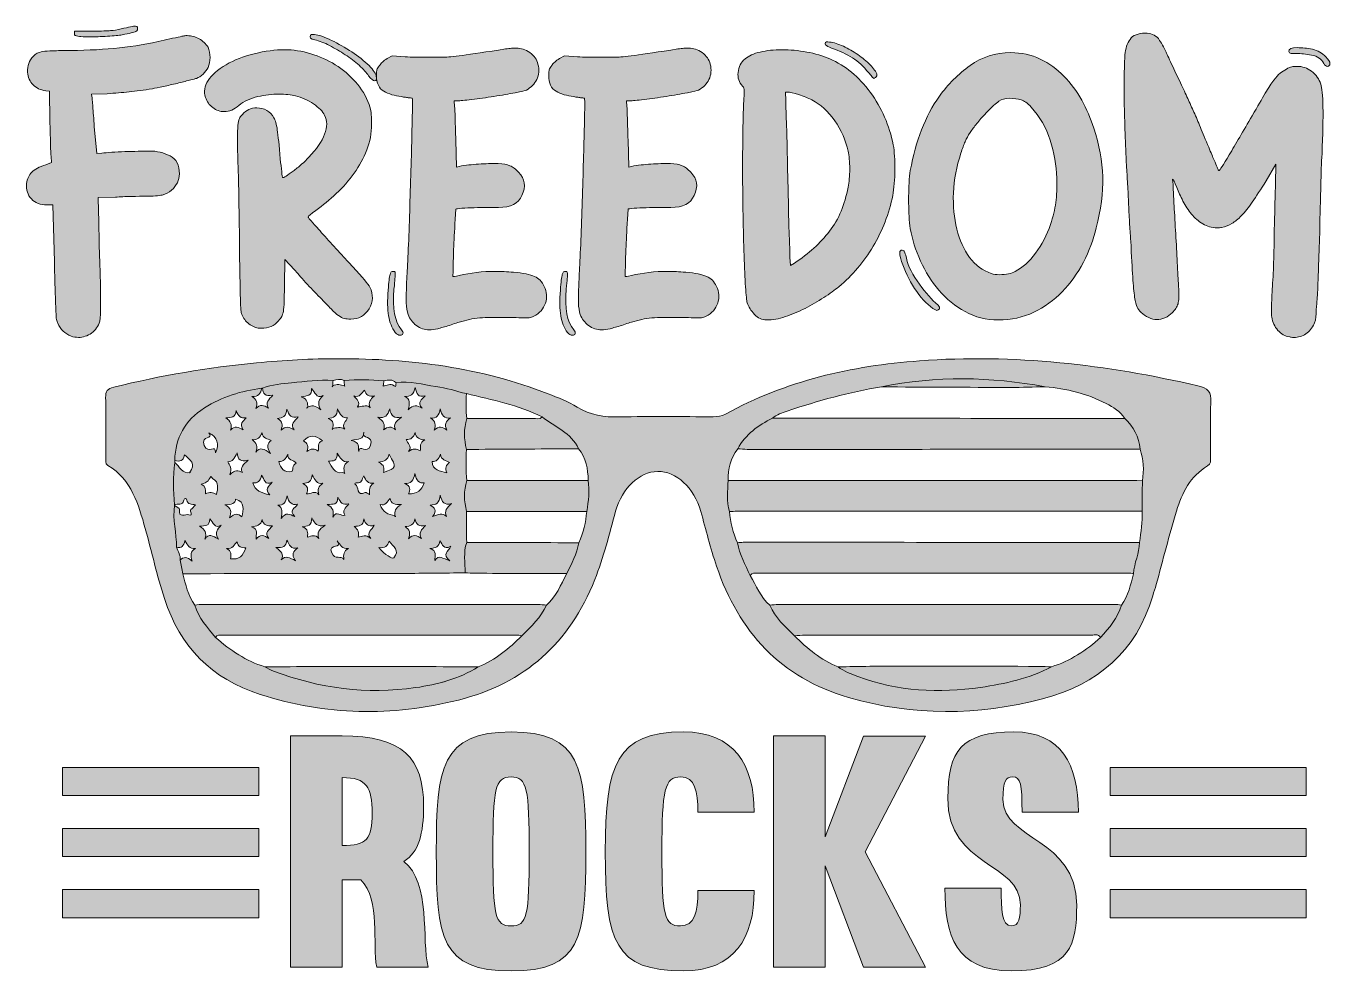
# Model space of a CAD drawing. Header units: inches. Extents: x 148 to 931, y -824 to -256.
import ezdxf

# ---------------------------------------------------------------- set-up
doc = ezdxf.new("R2010")
doc.units = ezdxf.units.IN
doc.header["$MEASUREMENT"] = 0
doc.layers.add('Layer 1', color=7, linetype='Continuous')

# ---------------------------------------------------------------- blocks, each defined once
blk = doc.blocks.new('block 3')
at = {"layer": 'Layer 1', "true_color": 0xce432c}
h = blk.add_hatch(color=22, dxfattribs=at)
h.dxf.hatch_style = 2
edge = h.paths.add_edge_path()
edge.add_spline(control_points=[(257.59, -269.03), (258.42, -270.86), (258.84, -272.9), (258.84, -275.14), (258.84, -277.38), (258.42, -279.42), (257.59, -281.25), (256.92, -282.58), (255.92, -283.86), (254.6, -285.11), (253.26, -286.36), (251.94, -287.23), (250.61, -287.73), (250.11, -287.9), (248.74, -288.27), (246.49, -288.85), (244.25, -289.43), (241.76, -290.06), (239.02, -290.72), (236.27, -291.39), (233.53, -292.01), (230.79, -292.59), (228.05, -293.17), (225.84, -293.63), (224.18, -293.96), (219.03, -294.79), (214.38, -295.42), (210.22, -295.83), (206.07, -296.25), (201.66, -296.62), (197.01, -296.95), (197.01, -296.95), (187.54, -297.2), (187.54, -297.2), (187.54, -297.2), (187.79, -298.7), (187.79, -298.7), (187.95, -299.03), (188.16, -300.94), (188.41, -304.43), (188.66, -307.92), (188.95, -311.99), (189.28, -316.65), (189.28, -316.65), (190.78, -332.85), (190.78, -332.85), (190.78, -332.85), (193.77, -332.6), (193.77, -332.6), (195.27, -332.44), (197.26, -332.27), (199.75, -332.1), (202.25, -331.94), (204.86, -331.81), (207.61, -331.73), (210.35, -331.65), (213.05, -331.56), (215.71, -331.48), (218.36, -331.4), (220.53, -331.35), (222.19, -331.35), (226.84, -331.35), (231.04, -332.31), (234.78, -334.22), (238.52, -336.13), (240.39, -339.75), (240.39, -345.07), (240.39, -348.89), (238.81, -352.13), (235.65, -354.79), (233.99, -356.28), (232.12, -357.28), (230.04, -357.78), (227.96, -358.28), (224.6, -358.53), (219.95, -358.53), (217.95, -358.53), (215.17, -358.57), (211.59, -358.65), (208.02, -358.74), (204.82, -358.86), (202, -359.03), (202, -359.03), (191.53, -359.28), (191.53, -359.28), (191.53, -359.28), (191.77, -367.5), (191.77, -367.5), (191.94, -369.83), (192.06, -374.44), (192.15, -381.34), (192.23, -388.24), (192.44, -395.42), (192.77, -402.9), (192.94, -409.05), (193.02, -414), (193.02, -417.73), (193.02, -421.47), (193.02, -424.38), (193.02, -426.46), (193.02, -428.54), (192.98, -430.03), (192.9, -430.95), (192.81, -431.86), (192.69, -432.74), (192.52, -433.56), (191.69, -436.56), (190.07, -438.92), (187.66, -440.67), (185.25, -442.41), (182.63, -443.29), (179.81, -443.29), (178.31, -443.29), (176.82, -443.04), (175.32, -442.54), (171.66, -441.04), (169, -438.47), (167.34, -434.81), (167.01, -434.15), (166.76, -433.4), (166.6, -432.57), (166.43, -431.74), (166.3, -430.12), (166.22, -427.71), (166.14, -425.3), (166.01, -421.81), (165.85, -417.23), (165.68, -412.67), (165.51, -406.23), (165.35, -397.92), (165.35, -397.92), (164.35, -363.76), (164.35, -363.76), (164.35, -363.76), (160.86, -363.76), (160.86, -363.76), (156.87, -363.76), (153.76, -362.56), (151.51, -360.15), (149.27, -357.74), (148.32, -354.62), (148.65, -350.8), (148.98, -347.97), (150.02, -345.73), (151.76, -344.07), (153.51, -342.41), (156.29, -340.91), (160.11, -339.58), (160.11, -339.58), (163.61, -338.33), (163.61, -338.33), (163.61, -338.33), (163.36, -334.59), (163.36, -334.59), (163.19, -333.6), (163.06, -330.98), (162.98, -326.74), (162.9, -322.5), (162.77, -317.98), (162.61, -313.16), (162.61, -313.16), (162.36, -295.46), (162.36, -295.46), (162.36, -295.46), (160.11, -295.21), (160.11, -295.21), (156.96, -294.71), (154.42, -293.51), (152.51, -291.59), (150.6, -289.68), (149.48, -287.15), (149.15, -283.99), (148.98, -280.17), (150.14, -277.01), (152.64, -274.52), (153.47, -273.69), (154.26, -273.06), (155, -272.65), (155.75, -272.23), (156.87, -271.9), (158.37, -271.65), (159.87, -271.4), (161.9, -271.23), (164.48, -271.15), (167.05, -271.07), (170.59, -271.03), (175.07, -271.03), (186.04, -270.86), (195.8, -270.32), (204.36, -269.4), (212.92, -268.49), (221.85, -266.96), (231.16, -264.79), (233.49, -264.29), (235.78, -263.8), (238.02, -263.3), (240.26, -262.8), (241.8, -262.47), (242.63, -262.3), (243.13, -262.14), (243.96, -262.05), (245.12, -262.05), (247.62, -262.05), (249.99, -262.67), (252.23, -263.92), (254.47, -265.17), (256.26, -266.87), (257.59, -269.03)], knot_values=[0, 0, 0, 0, 1, 1, 1, 2, 2, 2, 3, 3, 3, 4, 4, 4, 5, 5, 5, 6, 6, 6, 7, 7, 7, 8, 8, 8, 9, 9, 9, 10, 10, 10, 11, 11, 11, 12, 12, 12, 13, 13, 13, 14, 14, 14, 15, 15, 15, 16, 16, 16, 17, 17, 17, 18, 18, 18, 19, 19, 19, 20, 20, 20, 21, 21, 21, 22, 22, 22, 23, 23, 23, 24, 24, 24, 25, 25, 25, 26, 26, 26, 27, 27, 27, 28, 28, 28, 29, 29, 29, 30, 30, 30, 31, 31, 31, 32, 32, 32, 33, 33, 33, 34, 34, 34, 35, 35, 35, 36, 36, 36, 37, 37, 37, 38, 38, 38, 39, 39, 39, 40, 40, 40, 41, 41, 41, 42, 42, 42, 43, 43, 43, 44, 44, 44, 45, 45, 45, 46, 46, 46, 47, 47, 47, 48, 48, 48, 49, 49, 49, 50, 50, 50, 51, 51, 51, 52, 52, 52, 53, 53, 53, 54, 54, 54, 55, 55, 55, 56, 56, 56, 57, 57, 57, 58, 58, 58, 59, 59, 59, 60, 60, 60, 61, 61, 61, 62, 62, 62, 63, 63, 63, 64, 64, 64, 65, 65, 65, 66, 66, 66, 67, 67, 67, 68, 68, 68, 69, 69, 69, 69], degree=3, periodic=1)
edge = h.paths.add_edge_path()
edge.add_spline(control_points=[(180.31, -262.55), (178.98, -262.22), (178.15, -262.01), (177.81, -261.93), (177.48, -261.84), (177.32, -261.47), (177.32, -260.8), (177.32, -260.8), (177.32, -259.31), (177.32, -259.31), (177.32, -259.31), (188.78, -259.31), (188.78, -259.31), (193.6, -259.31), (197.01, -259.23), (199, -259.06), (201, -258.9), (203.16, -258.56), (205.49, -258.06), (209.97, -256.9), (212.8, -256.32), (213.96, -256.32), (214.62, -256.32), (215.04, -256.57), (215.21, -257.06), (215.54, -258.23), (215.21, -259.06), (214.21, -259.56), (213.21, -260.06), (210.47, -260.72), (205.98, -261.55), (204.15, -261.89), (201.25, -262.18), (197.26, -262.42), (193.27, -262.67), (189.61, -262.8), (186.29, -262.8), (183.3, -262.8), (181.31, -262.72), (180.31, -262.55)], knot_values=[0, 0, 0, 0, 1, 1, 1, 2, 2, 2, 3, 3, 3, 4, 4, 4, 5, 5, 5, 6, 6, 6, 7, 7, 7, 8, 8, 8, 9, 9, 9, 10, 10, 10, 11, 11, 11, 12, 12, 12, 13, 13, 13, 13], degree=3, periodic=1)
h = blk.add_hatch(color=22, dxfattribs=at)
h.dxf.hatch_style = 2
edge = h.paths.add_edge_path()
edge.add_spline(control_points=[(344.59, -400.91), (350.41, -407.23), (353.81, -411.3), (354.81, -413.12), (356.97, -417.61), (356.81, -421.93), (354.31, -426.09), (351.82, -430.24), (348.16, -432.32), (343.34, -432.32), (341.85, -432.32), (340.56, -432.19), (339.48, -431.94), (338.4, -431.69), (337.24, -431.11), (335.99, -430.2), (334.74, -429.29), (333.25, -427.96), (331.5, -426.21), (329.76, -424.46), (327.55, -422.18), (324.9, -419.36), (322.07, -416.53), (319.16, -413.5), (316.17, -410.26), (313.18, -407.01), (310.94, -404.48), (309.44, -402.65), (309.44, -402.65), (303.71, -396.42), (303.71, -396.42), (303.71, -396.42), (303.46, -411.88), (303.46, -411.88), (303.46, -416.03), (303.41, -419.36), (303.33, -421.85), (303.25, -424.34), (303.08, -426.25), (302.83, -427.58), (302.58, -428.91), (302.25, -429.95), (301.84, -430.7), (301.42, -431.45), (300.8, -432.32), (299.97, -433.32), (297.47, -436.31), (293.98, -437.8), (289.5, -437.8), (287.17, -437.8), (284.97, -437.1), (282.89, -435.68), (280.81, -434.27), (279.28, -432.48), (278.28, -430.32), (277.94, -429.83), (277.69, -429.2), (277.53, -428.45), (277.36, -427.71), (277.24, -426.17), (277.16, -423.84), (277.07, -421.52), (276.99, -418.03), (276.91, -413.37), (276.82, -408.72), (276.7, -402.15), (276.53, -393.68), (276.53, -388.86), (276.49, -383.83), (276.41, -378.6), (276.32, -373.36), (276.24, -368.21), (276.16, -363.14), (276.07, -358.07), (275.99, -353.33), (275.91, -348.93), (275.82, -344.53), (275.7, -340.83), (275.54, -337.84), (275.37, -331.85), (275.29, -327.2), (275.29, -323.88), (275.29, -320.55), (275.37, -317.94), (275.54, -316.02), (275.7, -314.11), (275.99, -312.74), (276.41, -311.91), (276.82, -311.08), (277.44, -310.25), (278.28, -309.42), (280.44, -306.76), (283.35, -305.43), (287, -305.43), (289, -305.43), (290.95, -305.93), (292.86, -306.92), (294.77, -307.92), (296.23, -309.42), (297.22, -311.41), (298.05, -312.74), (298.72, -315.15), (299.22, -318.64), (299.72, -322.13), (300.3, -327.95), (300.96, -336.09), (301.29, -338.92), (301.59, -341.45), (301.84, -343.69), (302.09, -345.94), (302.29, -347.15), (302.46, -347.31), (302.62, -347.48), (303.29, -347.18), (304.45, -346.44), (305.61, -345.69), (307.03, -344.69), (308.69, -343.45), (310.35, -342.2), (312.06, -340.83), (313.8, -339.33), (315.55, -337.84), (317, -336.43), (318.17, -335.09), (322.82, -330.27), (325.97, -325.66), (327.64, -321.26), (329.3, -316.86), (329.3, -313.07), (327.64, -309.92), (326.47, -307.59), (324.23, -305.3), (320.91, -303.06), (317.58, -300.82), (314.01, -299.19), (310.19, -298.2), (308.86, -297.87), (307.32, -297.62), (305.58, -297.45), (303.83, -297.29), (301.96, -297.2), (299.97, -297.2), (296.14, -297.2), (291.99, -297.7), (287.5, -298.7), (283.01, -299.69), (279.19, -301.44), (276.03, -303.93), (273.37, -306.42), (270.47, -307.67), (267.31, -307.67), (264.82, -307.67), (262.53, -306.89), (260.45, -305.3), (258.38, -303.73), (256.92, -301.69), (256.09, -299.19), (253.93, -292.22), (258.09, -285.65), (268.56, -279.5), (273.21, -276.68), (278.82, -274.48), (285.38, -272.9), (291.95, -271.32), (297.97, -270.53), (303.46, -270.53), (308.77, -270.53), (314.05, -271.32), (319.29, -272.9), (324.52, -274.48), (329.42, -276.68), (334, -279.5), (338.56, -282.33), (342.63, -285.78), (346.21, -289.85), (349.78, -293.92), (352.48, -298.45), (354.31, -303.43), (354.98, -305.43), (355.39, -307.05), (355.56, -308.29), (355.72, -309.54), (355.81, -311.83), (355.81, -315.15), (355.81, -320.63), (354.85, -325.83), (352.94, -330.73), (351.03, -335.63), (348.49, -340.29), (345.34, -344.69), (342.18, -349.1), (338.61, -353.17), (334.62, -356.91), (330.63, -360.65), (326.55, -364.01), (322.4, -367), (319.24, -369.33), (317.67, -370.66), (317.67, -370.99), (317.67, -371.16), (318.66, -372.36), (320.66, -374.61), (322.65, -376.85), (325.06, -379.55), (327.89, -382.71), (330.71, -385.87), (333.66, -389.11), (336.74, -392.43), (339.81, -395.76), (342.43, -398.58), (344.59, -400.91)], knot_values=[0, 0, 0, 0, 1, 1, 1, 2, 2, 2, 3, 3, 3, 4, 4, 4, 5, 5, 5, 6, 6, 6, 7, 7, 7, 8, 8, 8, 9, 9, 9, 10, 10, 10, 11, 11, 11, 12, 12, 12, 13, 13, 13, 14, 14, 14, 15, 15, 15, 16, 16, 16, 17, 17, 17, 18, 18, 18, 19, 19, 19, 20, 20, 20, 21, 21, 21, 22, 22, 22, 23, 23, 23, 24, 24, 24, 25, 25, 25, 26, 26, 26, 27, 27, 27, 28, 28, 28, 29, 29, 29, 30, 30, 30, 31, 31, 31, 32, 32, 32, 33, 33, 33, 34, 34, 34, 35, 35, 35, 36, 36, 36, 37, 37, 37, 38, 38, 38, 39, 39, 39, 40, 40, 40, 41, 41, 41, 42, 42, 42, 43, 43, 43, 44, 44, 44, 45, 45, 45, 46, 46, 46, 47, 47, 47, 48, 48, 48, 49, 49, 49, 50, 50, 50, 51, 51, 51, 52, 52, 52, 53, 53, 53, 54, 54, 54, 55, 55, 55, 56, 56, 56, 57, 57, 57, 58, 58, 58, 59, 59, 59, 60, 60, 60, 61, 61, 61, 62, 62, 62, 63, 63, 63, 64, 64, 64, 65, 65, 65, 66, 66, 66, 67, 67, 67, 68, 68, 68, 69, 69, 69, 70, 70, 70, 70], degree=3, periodic=1)
edge = h.paths.add_edge_path()
edge.add_spline(control_points=[(358.55, -286.23), (359.05, -288.23), (358.8, -289.22), (357.8, -289.22), (356.81, -289.22), (355.56, -288.23), (354.06, -286.23), (352.73, -284.24), (350.82, -282.12), (348.33, -279.88), (345.84, -277.63), (343.05, -275.51), (339.98, -273.52), (336.9, -271.53), (333.78, -269.7), (330.63, -268.03), (327.47, -266.37), (324.48, -265.21), (321.65, -264.54), (319.16, -264.05), (318.33, -263.13), (319.16, -261.8), (319.49, -261.47), (319.99, -261.3), (320.66, -261.3), (322.98, -261.3), (326.18, -262.26), (330.26, -264.17), (334.33, -266.08), (338.4, -268.33), (342.47, -270.9), (346.54, -273.48), (350.11, -276.18), (353.19, -279), (356.26, -281.83), (358.05, -284.24), (358.55, -286.23)], knot_values=[0, 0, 0, 0, 1, 1, 1, 2, 2, 2, 3, 3, 3, 4, 4, 4, 5, 5, 5, 6, 6, 6, 7, 7, 7, 8, 8, 8, 9, 9, 9, 10, 10, 10, 11, 11, 11, 12, 12, 12, 12], degree=3, periodic=1)
h = blk.add_hatch(color=22, dxfattribs=at)
h.dxf.hatch_style = 2
edge = h.paths.add_edge_path()
edge.add_spline(control_points=[(669.16, -327.62), (669.5, -329.61), (669.75, -331.9), (669.91, -334.47), (670.08, -337.05), (670.16, -339.75), (670.16, -342.57), (670.16, -345.4), (670.04, -348.18), (669.79, -350.92), (669.54, -353.67), (669.25, -356.03), (668.92, -358.03), (666.59, -369), (662.64, -379.18), (657.07, -388.57), (651.5, -397.96), (644.65, -406.06), (636.51, -412.87), (634.02, -414.87), (630.98, -417.03), (627.41, -419.36), (623.83, -421.68), (620.09, -423.84), (616.19, -425.84), (612.28, -427.83), (608.34, -429.49), (604.35, -430.82), (600.36, -432.15), (596.62, -432.82), (593.13, -432.82), (590.3, -432.82), (587.85, -431.69), (585.78, -429.45), (583.7, -427.21), (582.24, -424.93), (581.41, -422.6), (581.08, -421.27), (580.75, -418.03), (580.42, -412.87), (580.08, -407.72), (579.79, -401.45), (579.54, -394.05), (579.3, -386.66), (579.08, -378.6), (578.92, -369.87), (578.76, -361.14), (578.67, -352.63), (578.67, -344.32), (578.67, -336.01), (578.71, -328.36), (578.8, -321.38), (578.88, -314.4), (579, -308.92), (579.17, -304.93), (579.5, -299.45), (579.67, -296.16), (579.67, -295.08), (579.67, -294), (579.34, -293.13), (578.67, -292.46), (576.51, -290.14), (575.6, -287.36), (575.93, -284.11), (576.26, -280.87), (577.68, -278.17), (580.17, -276.01), (582.33, -274.18), (585.36, -272.81), (589.27, -271.9), (593.17, -270.99), (597.53, -270.53), (602.36, -270.53), (607.17, -270.53), (612.12, -270.99), (617.19, -271.9), (622.25, -272.81), (626.87, -274.18), (631.02, -276.01), (640.33, -280), (648.43, -286.69), (655.33, -296.08), (662.22, -305.47), (666.84, -315.98), (669.16, -327.62)], knot_values=[0, 0, 0, 0, 1, 1, 1, 2, 2, 2, 3, 3, 3, 4, 4, 4, 5, 5, 5, 6, 6, 6, 7, 7, 7, 8, 8, 8, 9, 9, 9, 10, 10, 10, 11, 11, 11, 12, 12, 12, 13, 13, 13, 14, 14, 14, 15, 15, 15, 16, 16, 16, 17, 17, 17, 18, 18, 18, 19, 19, 19, 20, 20, 20, 21, 21, 21, 22, 22, 22, 23, 23, 23, 24, 24, 24, 25, 25, 25, 26, 26, 26, 27, 27, 27, 28, 28, 28, 28], degree=3, periodic=1)
edge = h.paths.add_edge_path()
edge.add_spline(control_points=[(641.99, -353.04), (642.66, -350.05), (642.99, -346.4), (642.99, -342.07), (642.99, -337.75), (642.66, -334.18), (641.99, -331.35), (640.66, -324.87), (638, -318.81), (634.02, -313.16), (630.03, -307.51), (625.45, -303.35), (620.3, -300.69), (617.97, -299.53), (615.32, -298.45), (612.33, -297.45), (609.34, -296.45), (607.09, -295.96), (605.6, -295.96), (605.6, -295.96), (604.35, -295.96), (604.35, -295.96), (604.35, -295.96), (604.6, -300.94), (604.6, -300.94), (604.6, -301.61), (604.64, -303.35), (604.72, -306.18), (604.81, -309), (604.93, -312.53), (605.1, -316.77), (605.26, -321.01), (605.39, -325.83), (605.47, -331.23), (605.55, -336.63), (605.68, -342.24), (605.84, -348.06), (606.01, -353.88), (606.13, -359.48), (606.22, -364.88), (606.3, -370.29), (606.42, -375.11), (606.59, -379.34), (606.76, -383.58), (606.88, -387.11), (606.97, -389.94), (607.05, -392.77), (607.09, -394.51), (607.09, -395.17), (607.09, -395.17), (607.34, -400.16), (607.34, -400.16), (607.34, -400.16), (609.84, -398.66), (609.84, -398.66), (618.31, -393.01), (625.33, -386.62), (630.9, -379.47), (636.47, -372.32), (640.16, -363.51), (641.99, -353.04)], knot_values=[0, 0, 0, 0, 1, 1, 1, 2, 2, 2, 3, 3, 3, 4, 4, 4, 5, 5, 5, 6, 6, 6, 7, 7, 7, 8, 8, 8, 9, 9, 9, 10, 10, 10, 11, 11, 11, 12, 12, 12, 13, 13, 13, 14, 14, 14, 15, 15, 15, 16, 16, 16, 17, 17, 17, 18, 18, 18, 19, 19, 19, 20, 20, 20, 20], degree=3, periodic=1)
edge = h.paths.add_edge_path()
edge.add_spline(control_points=[(632.02, -269.53), (628.36, -268.2), (627.37, -266.96), (629.03, -265.79), (631.35, -265.79), (634.02, -266.37), (637.01, -267.54), (640, -268.7), (642.9, -270.2), (645.73, -272.02), (648.56, -273.85), (651.17, -275.85), (653.59, -278.01), (655.99, -280.17), (657.78, -282.24), (658.94, -284.24), (659.44, -285.4), (659.44, -286.23), (658.94, -286.73), (658.28, -287.4), (657.78, -287.73), (657.45, -287.73), (657.28, -287.73), (656.91, -287.36), (656.33, -286.61), (655.74, -285.86), (655.04, -285.07), (654.21, -284.24), (651.38, -280.58), (648.18, -277.63), (644.61, -275.39), (641.03, -273.14), (636.84, -271.19), (632.02, -269.53)], knot_values=[0, 0, 0, 0, 1, 1, 1, 2, 2, 2, 3, 3, 3, 4, 4, 4, 5, 5, 5, 6, 6, 6, 7, 7, 7, 8, 8, 8, 9, 9, 9, 10, 10, 10, 11, 11, 11, 11], degree=3, periodic=1)
h = blk.add_hatch(color=22, dxfattribs=at)
h.dxf.hatch_style = 2
edge = h.paths.add_edge_path()
edge.add_spline(control_points=[(911.72, -280.5), (914.88, -280.5), (917.79, -281.49), (920.45, -283.49), (923.1, -285.49), (924.93, -288.06), (925.93, -291.22), (927.43, -295.54), (927.68, -309.5), (926.68, -333.1), (926.34, -338.42), (926.1, -344.78), (925.93, -352.17), (925.76, -359.57), (925.6, -365.92), (925.43, -371.24), (925.43, -373.9), (925.39, -376.94), (925.31, -380.34), (925.22, -383.75), (925.1, -387.24), (924.93, -390.81), (924.77, -394.39), (924.64, -397.96), (924.56, -401.53), (924.47, -405.1), (924.35, -408.39), (924.19, -411.38), (924.02, -416.2), (923.81, -420.02), (923.56, -422.84), (923.31, -425.67), (923.15, -427.87), (923.07, -429.45), (922.98, -431.03), (922.86, -432.19), (922.69, -432.94), (922.52, -433.69), (922.28, -434.4), (921.94, -435.06), (920.78, -437.72), (919.12, -439.76), (916.96, -441.17), (914.8, -442.58), (912.38, -443.29), (909.73, -443.29), (908.56, -443.29), (907.73, -443.2), (907.24, -443.04), (904.41, -442.54), (902.04, -441.21), (900.13, -439.05), (898.22, -436.89), (897.01, -434.23), (896.51, -431.07), (896.35, -430.41), (896.3, -428.08), (896.39, -424.09), (896.47, -420.1), (896.68, -415.62), (897.01, -410.63), (897.35, -405.64), (897.59, -399.95), (897.76, -393.55), (897.93, -387.16), (898.01, -381.88), (898.01, -377.72), (898.17, -373.57), (898.3, -368.92), (898.38, -363.76), (898.47, -358.61), (898.59, -354.38), (898.76, -351.05), (898.76, -351.05), (899.01, -339.33), (899.01, -339.33), (899.01, -339.33), (893.03, -349.3), (893.03, -349.3), (889.87, -354.46), (887.12, -358.69), (884.8, -362.02), (882.47, -365.34), (880.31, -368.04), (878.32, -370.12), (876.32, -372.2), (874.41, -373.78), (872.58, -374.86), (870.75, -375.94), (868.68, -376.73), (866.35, -377.22), (865.69, -377.39), (864.77, -377.47), (863.61, -377.47), (860.45, -377.47), (857.58, -376.69), (855.01, -375.11), (852.43, -373.53), (850.19, -371.58), (848.28, -369.25), (846.37, -366.92), (844.66, -364.3), (843.17, -361.39), (841.67, -358.49), (840.42, -355.78), (839.43, -353.29), (838.09, -349.97), (837.27, -348.31), (836.93, -348.31), (836.93, -349.14), (837.02, -350.05), (837.18, -351.05), (837.18, -351.88), (837.22, -352.88), (837.31, -354.04), (837.39, -355.2), (837.43, -356.45), (837.43, -357.78), (837.6, -360.27), (837.85, -364.43), (838.18, -370.24), (838.51, -376.06), (838.84, -381.88), (839.18, -387.7), (839.51, -393.51), (839.8, -399.04), (840.05, -404.27), (840.3, -409.51), (840.51, -412.96), (840.67, -414.62), (840.84, -418.44), (840.67, -421.27), (840.18, -423.09), (839.68, -424.93), (838.51, -426.75), (836.69, -428.58), (835.52, -429.74), (834.07, -430.7), (832.32, -431.45), (830.58, -432.19), (828.96, -432.57), (827.46, -432.57), (825.97, -432.57), (824.35, -432.15), (822.6, -431.32), (820.86, -430.49), (819.32, -429.49), (817.99, -428.33), (816.99, -427.33), (816.2, -426.25), (815.62, -425.09), (815.04, -423.93), (814.54, -421.93), (814.12, -419.1), (813.71, -416.28), (813.33, -412.25), (813, -407.01), (812.67, -401.78), (812.26, -394.59), (811.76, -385.45), (811.59, -382.63), (811.38, -379.31), (811.13, -375.48), (810.88, -371.66), (810.67, -367.67), (810.51, -363.51), (810.34, -359.36), (810.14, -355.25), (809.89, -351.17), (809.64, -347.1), (809.43, -343.41), (809.26, -340.08), (808.93, -333.77), (808.64, -327.33), (808.39, -320.76), (808.14, -314.2), (807.97, -307.88), (807.89, -301.81), (807.81, -295.75), (807.81, -290.26), (807.89, -285.36), (807.97, -280.46), (808.1, -276.51), (808.27, -273.52), (808.6, -269.86), (809.64, -266.79), (811.38, -264.29), (813.13, -261.8), (816.16, -260.56), (820.48, -260.56), (823.64, -260.56), (826.3, -261.64), (828.46, -263.8), (828.79, -264.29), (829.37, -265.25), (830.2, -266.66), (831.03, -268.08), (831.86, -269.62), (832.7, -271.27), (833.36, -272.77), (834.57, -275.39), (836.31, -279.13), (838.06, -282.87), (839.84, -286.65), (841.67, -290.47), (843.33, -293.96), (844.79, -297.08), (846.03, -299.82), (847.28, -302.56), (848.53, -305.3), (849.77, -308.05), (851.02, -310.79), (852.31, -313.82), (853.64, -317.15), (854.96, -320.47), (856.63, -324.46), (858.62, -329.11), (859.95, -332.44), (861.03, -335.01), (861.86, -336.84), (862.69, -338.67), (863.27, -340.04), (863.61, -340.95), (863.94, -341.87), (864.19, -342.45), (864.36, -342.7), (864.52, -342.95), (864.69, -343.07), (864.85, -343.07), (865.19, -343.07), (867.22, -339.92), (870.96, -333.6), (874.7, -327.28), (879.31, -319.47), (884.8, -310.16), (887.95, -304.52), (890.53, -300.03), (892.53, -296.7), (894.52, -293.38), (896.22, -290.76), (897.64, -288.85), (899.05, -286.94), (900.34, -285.53), (901.5, -284.61), (902.66, -283.7), (903.91, -282.91), (905.24, -282.24), (906.57, -281.41), (907.65, -280.91), (908.48, -280.75), (909.31, -280.58), (910.39, -280.5), (911.72, -280.5)], knot_values=[0, 0, 0, 0, 1, 1, 1, 2, 2, 2, 3, 3, 3, 4, 4, 4, 5, 5, 5, 6, 6, 6, 7, 7, 7, 8, 8, 8, 9, 9, 9, 10, 10, 10, 11, 11, 11, 12, 12, 12, 13, 13, 13, 14, 14, 14, 15, 15, 15, 16, 16, 16, 17, 17, 17, 18, 18, 18, 19, 19, 19, 20, 20, 20, 21, 21, 21, 22, 22, 22, 23, 23, 23, 24, 24, 24, 25, 25, 25, 26, 26, 26, 27, 27, 27, 28, 28, 28, 29, 29, 29, 30, 30, 30, 31, 31, 31, 32, 32, 32, 33, 33, 33, 34, 34, 34, 35, 35, 35, 36, 36, 36, 37, 37, 37, 38, 38, 38, 39, 39, 39, 40, 40, 40, 41, 41, 41, 42, 42, 42, 43, 43, 43, 44, 44, 44, 45, 45, 45, 46, 46, 46, 47, 47, 47, 48, 48, 48, 49, 49, 49, 50, 50, 50, 51, 51, 51, 52, 52, 52, 53, 53, 53, 54, 54, 54, 55, 55, 55, 56, 56, 56, 57, 57, 57, 58, 58, 58, 59, 59, 59, 60, 60, 60, 61, 61, 61, 62, 62, 62, 63, 63, 63, 64, 64, 64, 65, 65, 65, 66, 66, 66, 67, 67, 67, 68, 68, 68, 69, 69, 69, 70, 70, 70, 71, 71, 71, 72, 72, 72, 73, 73, 73, 74, 74, 74, 75, 75, 75, 76, 76, 76, 77, 77, 77, 78, 78, 78, 79, 79, 79, 80, 80, 80, 81, 81, 81, 82, 82, 82, 83, 83, 83, 84, 84, 84, 84], degree=3, periodic=1)
edge = h.paths.add_edge_path()
edge.add_spline(control_points=[(928.92, -274.76), (930.58, -276.43), (931.42, -277.76), (931.42, -278.75), (931.42, -279.92), (930.92, -280.5), (929.92, -280.5), (929.09, -280.5), (928.34, -279.92), (927.68, -278.75), (926.34, -276.1), (923.94, -274.43), (920.45, -273.77), (916.96, -273.1), (913.97, -272.77), (911.47, -272.77), (909.31, -272.77), (908.02, -272.73), (907.61, -272.65), (907.19, -272.56), (906.9, -272.19), (906.74, -271.53), (906.57, -270.03), (908.23, -269.28), (911.72, -269.28), (914.71, -269.28), (917.79, -269.62), (920.95, -270.28), (924.1, -270.94), (926.76, -272.44), (928.92, -274.76)], knot_values=[0, 0, 0, 0, 1, 1, 1, 2, 2, 2, 3, 3, 3, 4, 4, 4, 5, 5, 5, 6, 6, 6, 7, 7, 7, 8, 8, 8, 9, 9, 9, 10, 10, 10, 10], degree=3, periodic=1)
h = blk.add_hatch(color=22, dxfattribs=at)
h.dxf.hatch_style = 2
edge = h.paths.add_edge_path()
edge.add_spline(control_points=[(459.51, -412.62), (461.17, -415.95), (461.42, -419.32), (460.26, -422.72), (459.1, -426.13), (456.77, -428.75), (453.28, -430.57), (452.28, -431.07), (451.37, -431.36), (450.54, -431.45), (449.71, -431.53), (448.05, -431.57), (445.55, -431.57), (444.06, -431.41), (441.81, -431.32), (438.82, -431.32), (435.83, -431.32), (432.92, -431.32), (430.1, -431.32), (427.11, -431.32), (424.53, -431.36), (422.37, -431.45), (420.21, -431.53), (418.13, -431.78), (416.14, -432.19), (414.14, -432.61), (412.11, -433.11), (410.03, -433.69), (407.95, -434.27), (405.5, -435.06), (402.67, -436.06), (399.85, -436.89), (397.48, -437.55), (395.57, -438.05), (393.66, -438.55), (391.95, -438.8), (390.46, -438.8), (387.63, -438.8), (385.06, -437.93), (382.73, -436.18), (380.4, -434.44), (378.74, -432.24), (377.75, -429.58), (377.08, -427.75), (376.71, -425.38), (376.62, -422.47), (376.54, -419.57), (376.66, -414.7), (377, -407.89), (377.16, -404.4), (377.41, -399.29), (377.75, -392.56), (378.08, -385.83), (378.37, -378.47), (378.62, -370.49), (378.87, -362.52), (379.12, -354.38), (379.37, -346.06), (379.62, -337.75), (379.82, -330.19), (379.99, -323.38), (380.15, -316.57), (380.28, -310.96), (380.36, -306.55), (380.45, -302.15), (380.4, -299.86), (380.24, -299.69), (379.57, -299.53), (378.91, -299.45), (378.24, -299.45), (377.75, -299.28), (377.08, -299.16), (376.25, -299.07), (375.42, -298.99), (374.59, -298.87), (373.76, -298.7), (369.6, -298.2), (366.07, -297.12), (363.16, -295.46), (360.26, -293.8), (358.8, -290.64), (358.8, -285.98), (358.8, -284.32), (358.89, -283.16), (359.05, -282.49), (359.22, -281.83), (359.71, -281), (360.54, -280), (361.38, -278.67), (362.96, -277.26), (365.28, -275.76), (365.28, -275.76), (368.27, -274.27), (368.27, -274.27), (368.27, -274.27), (376, -274.76), (376, -274.76), (377.99, -274.93), (380.03, -275.01), (382.11, -275.01), (384.18, -275.01), (385.64, -275.01), (386.47, -275.01), (386.47, -275.01), (399.43, -275.01), (399.43, -275.01), (401.09, -275.01), (404.75, -274.64), (410.4, -273.89), (416.05, -273.14), (424.7, -271.86), (436.33, -270.03), (437.66, -269.86), (438.86, -269.74), (439.94, -269.66), (441.02, -269.57), (441.98, -269.53), (442.81, -269.53), (445.64, -269.53), (448.33, -270.45), (450.91, -272.27), (453.49, -274.1), (455.11, -276.43), (455.77, -279.25), (456.6, -282.58), (456.36, -285.61), (455.03, -288.35), (453.69, -291.09), (451.62, -293.21), (448.79, -294.71), (448.13, -295.04), (445.88, -295.58), (442.06, -296.33), (438.24, -297.08), (434, -297.82), (429.35, -298.57), (424.7, -299.32), (420.25, -299.94), (416.01, -300.44), (411.77, -300.94), (408.91, -301.19), (407.41, -301.19), (407.41, -301.19), (405.42, -301.19), (405.42, -301.19), (405.42, -301.19), (405.67, -304.68), (405.67, -304.68), (405.83, -305.68), (405.95, -308.13), (406.04, -312.03), (406.12, -315.94), (406.25, -320.14), (406.41, -324.62), (406.41, -324.62), (406.91, -341.08), (406.91, -341.08), (406.91, -341.08), (408.41, -340.58), (408.41, -340.58), (412.23, -339.92), (416.14, -339.46), (420.13, -339.21), (424.11, -338.96), (428.02, -338.83), (431.84, -338.83), (434.83, -339), (437.2, -339.46), (438.95, -340.2), (440.69, -340.95), (442.39, -342.24), (444.06, -344.07), (448.05, -348.06), (448.71, -352.71), (446.05, -358.03), (444.06, -362.85), (439.4, -365.26), (432.09, -365.26), (432.09, -365.26), (429.6, -365.26), (429.6, -365.26), (428.93, -365.26), (427.39, -365.26), (424.99, -365.26), (422.58, -365.26), (420.04, -365.3), (417.38, -365.38), (414.72, -365.47), (412.27, -365.59), (410.03, -365.76), (407.79, -365.92), (406.58, -366.09), (406.41, -366.26), (405.92, -374.73), (405.54, -381.46), (405.29, -386.45), (405.04, -391.43), (404.83, -398.17), (404.67, -406.64), (404.67, -406.97), (405.92, -406.81), (408.41, -406.14), (415.22, -404.48), (422.45, -403.65), (430.1, -403.65), (431.92, -403.65), (433.71, -403.69), (435.46, -403.77), (437.2, -403.86), (439.07, -403.98), (441.07, -404.15), (446.88, -404.65), (451.08, -405.48), (453.66, -406.64), (456.23, -407.81), (458.18, -409.8), (459.51, -412.62)], knot_values=[0, 0, 0, 0, 1, 1, 1, 2, 2, 2, 3, 3, 3, 4, 4, 4, 5, 5, 5, 6, 6, 6, 7, 7, 7, 8, 8, 8, 9, 9, 9, 10, 10, 10, 11, 11, 11, 12, 12, 12, 13, 13, 13, 14, 14, 14, 15, 15, 15, 16, 16, 16, 17, 17, 17, 18, 18, 18, 19, 19, 19, 20, 20, 20, 21, 21, 21, 22, 22, 22, 23, 23, 23, 24, 24, 24, 25, 25, 25, 26, 26, 26, 27, 27, 27, 28, 28, 28, 29, 29, 29, 30, 30, 30, 31, 31, 31, 32, 32, 32, 33, 33, 33, 34, 34, 34, 35, 35, 35, 36, 36, 36, 37, 37, 37, 38, 38, 38, 39, 39, 39, 40, 40, 40, 41, 41, 41, 42, 42, 42, 43, 43, 43, 44, 44, 44, 45, 45, 45, 46, 46, 46, 47, 47, 47, 48, 48, 48, 49, 49, 49, 50, 50, 50, 51, 51, 51, 52, 52, 52, 53, 53, 53, 54, 54, 54, 55, 55, 55, 56, 56, 56, 57, 57, 57, 58, 58, 58, 59, 59, 59, 60, 60, 60, 61, 61, 61, 62, 62, 62, 63, 63, 63, 64, 64, 64, 65, 65, 65, 66, 66, 66, 67, 67, 67, 68, 68, 68, 69, 69, 69, 70, 70, 70, 71, 71, 71, 72, 72, 72, 72], degree=3, periodic=1)
edge = h.paths.add_edge_path()
edge.add_spline(control_points=[(369.27, -414.37), (368.27, -425.84), (369.77, -433.98), (373.76, -438.8), (374.59, -439.63), (374.88, -440.38), (374.63, -441.04), (374.38, -441.71), (373.84, -442.04), (373.01, -442.04), (372.01, -442.04), (371.01, -441.46), (370.02, -440.29), (368.02, -437.64), (366.69, -434.31), (366.03, -430.32), (365.37, -426.33), (365.28, -421.19), (365.78, -414.87), (366.11, -410.05), (366.49, -406.93), (366.9, -405.52), (367.32, -404.11), (367.94, -403.49), (368.77, -403.65), (369.1, -403.65), (369.39, -403.69), (369.64, -403.77), (369.89, -403.86), (370.02, -404.23), (370.02, -404.9), (370.02, -405.56), (369.97, -406.6), (369.89, -408.01), (369.81, -409.43), (369.6, -411.55), (369.27, -414.37)], knot_values=[0, 0, 0, 0, 1, 1, 1, 2, 2, 2, 3, 3, 3, 4, 4, 4, 5, 5, 5, 6, 6, 6, 7, 7, 7, 8, 8, 8, 9, 9, 9, 10, 10, 10, 11, 11, 11, 12, 12, 12, 12], degree=3, periodic=1)
h = blk.add_hatch(color=22, dxfattribs=at)
h.dxf.hatch_style = 2
edge = h.paths.add_edge_path()
edge.add_spline(control_points=[(562.97, -412.62), (564.63, -415.95), (564.88, -419.32), (563.72, -422.72), (562.55, -426.13), (560.23, -428.75), (556.74, -430.57), (555.74, -431.07), (554.83, -431.36), (553.99, -431.45), (553.16, -431.53), (551.5, -431.57), (549.01, -431.57), (547.51, -431.41), (545.27, -431.32), (542.28, -431.32), (539.29, -431.32), (536.38, -431.32), (533.55, -431.32), (530.56, -431.32), (527.98, -431.36), (525.82, -431.45), (523.66, -431.53), (521.59, -431.78), (519.59, -432.19), (517.6, -432.61), (515.56, -433.11), (513.48, -433.69), (511.4, -434.27), (508.95, -435.06), (506.13, -436.06), (503.3, -436.89), (500.93, -437.55), (499.03, -438.05), (497.11, -438.55), (495.41, -438.8), (493.91, -438.8), (491.09, -438.8), (488.51, -437.93), (486.19, -436.18), (483.86, -434.44), (482.2, -432.24), (481.2, -429.58), (480.53, -427.75), (480.16, -425.38), (480.08, -422.47), (479.99, -419.57), (480.12, -414.7), (480.45, -407.89), (480.62, -404.4), (480.87, -399.29), (481.2, -392.56), (481.53, -385.83), (481.82, -378.47), (482.07, -370.49), (482.32, -362.52), (482.57, -354.38), (482.82, -346.06), (483.07, -337.75), (483.28, -330.19), (483.44, -323.38), (483.61, -316.57), (483.73, -310.96), (483.82, -306.55), (483.9, -302.15), (483.86, -299.86), (483.69, -299.69), (483.03, -299.53), (482.36, -299.45), (481.7, -299.45), (481.2, -299.28), (480.53, -299.16), (479.7, -299.07), (478.87, -298.99), (478.04, -298.87), (477.21, -298.7), (473.06, -298.2), (469.53, -297.12), (466.62, -295.46), (463.71, -293.8), (462.25, -290.64), (462.25, -285.98), (462.25, -284.32), (462.34, -283.16), (462.5, -282.49), (462.67, -281.83), (463.17, -281), (464, -280), (464.83, -278.67), (466.41, -277.26), (468.74, -275.76), (468.74, -275.76), (471.73, -274.27), (471.73, -274.27), (471.73, -274.27), (479.46, -274.76), (479.46, -274.76), (481.45, -274.93), (483.48, -275.01), (485.56, -275.01), (487.64, -275.01), (489.09, -275.01), (489.93, -275.01), (489.93, -275.01), (502.89, -275.01), (502.89, -275.01), (504.55, -275.01), (508.21, -274.64), (513.86, -273.89), (519.51, -273.14), (528.15, -271.86), (539.78, -270.03), (541.11, -269.86), (542.32, -269.74), (543.4, -269.66), (544.48, -269.57), (545.43, -269.53), (546.27, -269.53), (549.09, -269.53), (551.79, -270.45), (554.37, -272.27), (556.94, -274.1), (558.57, -276.43), (559.23, -279.25), (560.06, -282.58), (559.81, -285.61), (558.48, -288.35), (557.15, -291.09), (555.07, -293.21), (552.25, -294.71), (551.58, -295.04), (549.34, -295.58), (545.52, -296.33), (541.69, -297.08), (537.45, -297.82), (532.8, -298.57), (528.15, -299.32), (523.7, -299.94), (519.47, -300.44), (515.23, -300.94), (512.36, -301.19), (510.87, -301.19), (510.87, -301.19), (508.87, -301.19), (508.87, -301.19), (508.87, -301.19), (509.12, -304.68), (509.12, -304.68), (509.29, -305.68), (509.41, -308.13), (509.5, -312.03), (509.58, -315.94), (509.7, -320.14), (509.87, -324.62), (509.87, -324.62), (510.37, -341.08), (510.37, -341.08), (510.37, -341.08), (511.86, -340.58), (511.86, -340.58), (515.69, -339.92), (519.59, -339.46), (523.58, -339.21), (527.57, -338.96), (531.47, -338.83), (535.3, -338.83), (538.29, -339), (540.66, -339.46), (542.4, -340.2), (544.15, -340.95), (545.85, -342.24), (547.51, -344.07), (551.5, -348.06), (552.16, -352.71), (549.51, -358.03), (547.51, -362.85), (542.86, -365.26), (535.55, -365.26), (535.55, -365.26), (533.05, -365.26), (533.05, -365.26), (532.39, -365.26), (530.85, -365.26), (528.44, -365.26), (526.03, -365.26), (523.49, -365.3), (520.84, -365.38), (518.18, -365.47), (515.73, -365.59), (513.48, -365.76), (511.24, -365.92), (510.03, -366.09), (509.87, -366.26), (509.37, -374.73), (509, -381.46), (508.75, -386.45), (508.5, -391.43), (508.29, -398.17), (508.12, -406.64), (508.12, -406.97), (509.37, -406.81), (511.86, -406.14), (518.68, -404.48), (525.91, -403.65), (533.55, -403.65), (535.38, -403.65), (537.17, -403.69), (538.91, -403.77), (540.66, -403.86), (542.53, -403.98), (544.52, -404.15), (550.34, -404.65), (554.53, -405.48), (557.11, -406.64), (559.68, -407.81), (561.64, -409.8), (562.97, -412.62)], knot_values=[0, 0, 0, 0, 1, 1, 1, 2, 2, 2, 3, 3, 3, 4, 4, 4, 5, 5, 5, 6, 6, 6, 7, 7, 7, 8, 8, 8, 9, 9, 9, 10, 10, 10, 11, 11, 11, 12, 12, 12, 13, 13, 13, 14, 14, 14, 15, 15, 15, 16, 16, 16, 17, 17, 17, 18, 18, 18, 19, 19, 19, 20, 20, 20, 21, 21, 21, 22, 22, 22, 23, 23, 23, 24, 24, 24, 25, 25, 25, 26, 26, 26, 27, 27, 27, 28, 28, 28, 29, 29, 29, 30, 30, 30, 31, 31, 31, 32, 32, 32, 33, 33, 33, 34, 34, 34, 35, 35, 35, 36, 36, 36, 37, 37, 37, 38, 38, 38, 39, 39, 39, 40, 40, 40, 41, 41, 41, 42, 42, 42, 43, 43, 43, 44, 44, 44, 45, 45, 45, 46, 46, 46, 47, 47, 47, 48, 48, 48, 49, 49, 49, 50, 50, 50, 51, 51, 51, 52, 52, 52, 53, 53, 53, 54, 54, 54, 55, 55, 55, 56, 56, 56, 57, 57, 57, 58, 58, 58, 59, 59, 59, 60, 60, 60, 61, 61, 61, 62, 62, 62, 63, 63, 63, 64, 64, 64, 65, 65, 65, 66, 66, 66, 67, 67, 67, 68, 68, 68, 69, 69, 69, 70, 70, 70, 71, 71, 71, 72, 72, 72, 72], degree=3, periodic=1)
edge = h.paths.add_edge_path()
edge.add_spline(control_points=[(472.72, -414.37), (471.73, -425.84), (473.22, -433.98), (477.21, -438.8), (478.04, -439.63), (478.33, -440.38), (478.08, -441.04), (477.83, -441.71), (477.29, -442.04), (476.46, -442.04), (475.47, -442.04), (474.47, -441.46), (473.47, -440.29), (471.48, -437.64), (470.15, -434.31), (469.48, -430.32), (468.82, -426.33), (468.74, -421.19), (469.23, -414.87), (469.57, -410.05), (469.94, -406.93), (470.36, -405.52), (470.77, -404.11), (471.4, -403.49), (472.23, -403.65), (472.56, -403.65), (472.85, -403.69), (473.1, -403.77), (473.35, -403.86), (473.47, -404.23), (473.47, -404.9), (473.47, -405.56), (473.43, -406.6), (473.35, -408.01), (473.26, -409.43), (473.06, -411.55), (472.72, -414.37)], knot_values=[0, 0, 0, 0, 1, 1, 1, 2, 2, 2, 3, 3, 3, 4, 4, 4, 5, 5, 5, 6, 6, 6, 7, 7, 7, 8, 8, 8, 9, 9, 9, 10, 10, 10, 11, 11, 11, 12, 12, 12, 12], degree=3, periodic=1)
h = blk.add_hatch(color=22, dxfattribs=at)
h.dxf.hatch_style = 2
edge = h.paths.add_edge_path()
edge.add_spline(control_points=[(694.59, -422.6), (697.09, -424.59), (697.58, -426), (696.09, -426.83), (695.92, -427), (695.67, -427.08), (695.34, -427.08), (695, -427.08), (694.17, -426.67), (692.85, -425.84), (689.02, -423.18), (685.41, -419.19), (682, -413.87), (678.59, -408.55), (675.98, -403.15), (674.15, -397.67), (673.49, -395.34), (673.11, -393.72), (673.03, -392.8), (672.95, -391.89), (673.24, -391.27), (673.9, -390.94), (674.9, -390.94), (675.52, -391.14), (675.77, -391.56), (676.02, -391.98), (676.31, -392.77), (676.64, -393.93), (677.48, -398.75), (679.76, -403.9), (683.5, -409.38), (687.24, -414.87), (690.93, -419.27), (694.59, -422.6)], knot_values=[0, 0, 0, 0, 1, 1, 1, 2, 2, 2, 3, 3, 3, 4, 4, 4, 5, 5, 5, 6, 6, 6, 7, 7, 7, 8, 8, 8, 9, 9, 9, 10, 10, 10, 11, 11, 11, 11], degree=3, periodic=1)
edge = h.paths.add_edge_path()
edge.add_spline(control_points=[(789.57, -317.64), (792.89, -327.62), (794.68, -337.38), (794.93, -346.94), (795.18, -356.49), (793.89, -366.67), (791.07, -377.47), (789.4, -384.62), (786.83, -391.52), (783.34, -398.17), (779.85, -404.81), (775.61, -410.71), (770.63, -415.86), (765.64, -421.02), (759.94, -425.13), (753.55, -428.2), (747.15, -431.28), (740.04, -432.82), (732.23, -432.82), (724.92, -432.82), (718.27, -431.16), (712.29, -427.83), (706.31, -424.51), (701.07, -420.23), (696.59, -414.99), (692.1, -409.76), (688.4, -403.9), (685.49, -397.42), (682.58, -390.94), (680.55, -384.45), (679.39, -377.97), (679.05, -375.98), (678.8, -373.4), (678.64, -370.24), (678.47, -367.09), (678.39, -363.85), (678.39, -360.52), (678.39, -357.2), (678.47, -353.96), (678.64, -350.8), (678.8, -347.65), (679.05, -345.07), (679.39, -343.07), (682.54, -325.29), (688.36, -310.41), (696.83, -298.45), (701.98, -291.3), (708.14, -285.15), (715.28, -280), (722.43, -274.85), (730.57, -272.27), (739.71, -272.27), (746.19, -272.27), (752.09, -273.56), (757.41, -276.14), (762.73, -278.71), (767.47, -282.12), (771.62, -286.36), (775.77, -290.59), (779.35, -295.42), (782.34, -300.82), (785.33, -306.22), (787.74, -311.83), (789.57, -317.64)], knot_values=[0, 0, 0, 0, 1, 1, 1, 2, 2, 2, 3, 3, 3, 4, 4, 4, 5, 5, 5, 6, 6, 6, 7, 7, 7, 8, 8, 8, 9, 9, 9, 10, 10, 10, 11, 11, 11, 12, 12, 12, 13, 13, 13, 14, 14, 14, 15, 15, 15, 16, 16, 16, 17, 17, 17, 18, 18, 18, 19, 19, 19, 20, 20, 20, 21, 21, 21, 21], degree=3, periodic=1)
edge = h.paths.add_edge_path()
edge.add_spline(control_points=[(763.64, -375.48), (765.14, -370.83), (766.18, -366.42), (766.76, -362.27), (767.34, -358.11), (767.55, -353.21), (767.38, -347.56), (767.05, -339.92), (765.72, -332.35), (763.4, -324.87), (761.07, -317.39), (757.25, -310.75), (751.93, -304.93), (749.77, -302.6), (747.77, -301.15), (745.95, -300.57), (744.11, -299.99), (741.71, -299.69), (738.72, -299.69), (736.39, -299.69), (734.35, -300.28), (732.61, -301.44), (730.86, -302.6), (728.33, -304.93), (725.01, -308.42), (722.68, -310.91), (720.77, -313.07), (719.27, -314.9), (717.78, -316.73), (716.44, -318.52), (715.28, -320.26), (714.12, -322.01), (713.12, -323.84), (712.29, -325.75), (711.46, -327.66), (710.63, -329.95), (709.8, -332.6), (707.14, -340.58), (705.64, -348.52), (705.31, -356.41), (704.98, -364.3), (705.64, -371.58), (707.31, -378.22), (708.96, -384.87), (711.54, -390.56), (715.03, -395.3), (718.52, -400.03), (722.84, -403.24), (728, -404.9), (729.49, -405.4), (731.15, -405.64), (732.98, -405.64), (736.97, -405.64), (740.13, -404.98), (742.45, -403.65), (746.78, -401.49), (750.84, -397.83), (754.67, -392.68), (758.49, -387.53), (761.48, -381.8), (763.64, -375.48)], knot_values=[0, 0, 0, 0, 1, 1, 1, 2, 2, 2, 3, 3, 3, 4, 4, 4, 5, 5, 5, 6, 6, 6, 7, 7, 7, 8, 8, 8, 9, 9, 9, 10, 10, 10, 11, 11, 11, 12, 12, 12, 13, 13, 13, 14, 14, 14, 15, 15, 15, 16, 16, 16, 17, 17, 17, 18, 18, 18, 19, 19, 19, 20, 20, 20, 20], degree=3, periodic=1)
at = {"layer": 'Layer 1', "lineweight": 0}
for points, knots in [([(180.31, -262.55), (178.98, -262.22), (178.15, -262.01), (177.81, -261.93), (177.48, -261.84), (177.32, -261.47), (177.32, -260.8), (177.32, -260.8), (177.32, -259.31), (177.32, -259.31), (177.32, -259.31), (188.78, -259.31), (188.78, -259.31), (193.6, -259.31), (197.01, -259.23), (199, -259.06), (201, -258.9), (203.16, -258.56), (205.49, -258.06), (209.97, -256.9), (212.8, -256.32), (213.96, -256.32), (214.62, -256.32), (215.04, -256.57), (215.21, -257.06), (215.54, -258.23), (215.21, -259.06), (214.21, -259.56), (213.21, -260.06), (210.47, -260.72), (205.98, -261.55), (204.15, -261.89), (201.25, -262.18), (197.26, -262.42), (193.27, -262.67), (189.61, -262.8), (186.29, -262.8), (183.3, -262.8), (181.31, -262.72), (180.31, -262.55)], [0, 0, 0, 0, 1, 1, 1, 2, 2, 2, 3, 3, 3, 4, 4, 4, 5, 5, 5, 6, 6, 6, 7, 7, 7, 8, 8, 8, 9, 9, 9, 10, 10, 10, 11, 11, 11, 12, 12, 12, 13, 13, 13, 13]), ([(257.59, -269.03), (258.42, -270.86), (258.84, -272.9), (258.84, -275.14), (258.84, -277.38), (258.42, -279.42), (257.59, -281.25), (256.92, -282.58), (255.92, -283.86), (254.6, -285.11), (253.26, -286.36), (251.94, -287.23), (250.61, -287.73), (250.11, -287.9), (248.74, -288.27), (246.49, -288.85), (244.25, -289.43), (241.76, -290.06), (239.02, -290.72), (236.27, -291.39), (233.53, -292.01), (230.79, -292.59), (228.05, -293.17), (225.84, -293.63), (224.18, -293.96), (219.03, -294.79), (214.38, -295.42), (210.22, -295.83), (206.07, -296.25), (201.66, -296.62), (197.01, -296.95), (197.01, -296.95), (187.54, -297.2), (187.54, -297.2), (187.54, -297.2), (187.79, -298.7), (187.79, -298.7), (187.95, -299.03), (188.16, -300.94), (188.41, -304.43), (188.66, -307.92), (188.95, -311.99), (189.28, -316.65), (189.28, -316.65), (190.78, -332.85), (190.78, -332.85), (190.78, -332.85), (193.77, -332.6), (193.77, -332.6), (195.27, -332.44), (197.26, -332.27), (199.75, -332.1), (202.25, -331.94), (204.86, -331.81), (207.61, -331.73), (210.35, -331.65), (213.05, -331.56), (215.71, -331.48), (218.36, -331.4), (220.53, -331.35), (222.19, -331.35), (226.84, -331.35), (231.04, -332.31), (234.78, -334.22), (238.52, -336.13), (240.39, -339.75), (240.39, -345.07), (240.39, -348.89), (238.81, -352.13), (235.65, -354.79), (233.99, -356.28), (232.12, -357.28), (230.04, -357.78), (227.96, -358.28), (224.6, -358.53), (219.95, -358.53), (217.95, -358.53), (215.17, -358.57), (211.59, -358.65), (208.02, -358.74), (204.82, -358.86), (202, -359.03), (202, -359.03), (191.53, -359.28), (191.53, -359.28), (191.53, -359.28), (191.77, -367.5), (191.77, -367.5), (191.94, -369.83), (192.06, -374.44), (192.15, -381.34), (192.23, -388.24), (192.44, -395.42), (192.77, -402.9), (192.94, -409.05), (193.02, -414), (193.02, -417.73), (193.02, -421.47), (193.02, -424.38), (193.02, -426.46), (193.02, -428.54), (192.98, -430.03), (192.9, -430.95), (192.81, -431.86), (192.69, -432.74), (192.52, -433.56), (191.69, -436.56), (190.07, -438.92), (187.66, -440.67), (185.25, -442.41), (182.63, -443.29), (179.81, -443.29), (178.31, -443.29), (176.82, -443.04), (175.32, -442.54), (171.66, -441.04), (169, -438.47), (167.34, -434.81), (167.01, -434.15), (166.76, -433.4), (166.6, -432.57), (166.43, -431.74), (166.3, -430.12), (166.22, -427.71), (166.14, -425.3), (166.01, -421.81), (165.85, -417.23), (165.68, -412.67), (165.51, -406.23), (165.35, -397.92), (165.35, -397.92), (164.35, -363.76), (164.35, -363.76), (164.35, -363.76), (160.86, -363.76), (160.86, -363.76), (156.87, -363.76), (153.76, -362.56), (151.51, -360.15), (149.27, -357.74), (148.32, -354.62), (148.65, -350.8), (148.98, -347.97), (150.02, -345.73), (151.76, -344.07), (153.51, -342.41), (156.29, -340.91), (160.11, -339.58), (160.11, -339.58), (163.61, -338.33), (163.61, -338.33), (163.61, -338.33), (163.36, -334.59), (163.36, -334.59), (163.19, -333.6), (163.06, -330.98), (162.98, -326.74), (162.9, -322.5), (162.77, -317.98), (162.61, -313.16), (162.61, -313.16), (162.36, -295.46), (162.36, -295.46), (162.36, -295.46), (160.11, -295.21), (160.11, -295.21), (156.96, -294.71), (154.42, -293.51), (152.51, -291.59), (150.6, -289.68), (149.48, -287.15), (149.15, -283.99), (148.98, -280.17), (150.14, -277.01), (152.64, -274.52), (153.47, -273.69), (154.26, -273.06), (155, -272.65), (155.75, -272.23), (156.87, -271.9), (158.37, -271.65), (159.87, -271.4), (161.9, -271.23), (164.48, -271.15), (167.05, -271.07), (170.59, -271.03), (175.07, -271.03), (186.04, -270.86), (195.8, -270.32), (204.36, -269.4), (212.92, -268.49), (221.85, -266.96), (231.16, -264.79), (233.49, -264.29), (235.78, -263.8), (238.02, -263.3), (240.26, -262.8), (241.8, -262.47), (242.63, -262.3), (243.13, -262.14), (243.96, -262.05), (245.12, -262.05), (247.62, -262.05), (249.99, -262.67), (252.23, -263.92), (254.47, -265.17), (256.26, -266.87), (257.59, -269.03)], [0, 0, 0, 0, 1, 1, 1, 2, 2, 2, 3, 3, 3, 4, 4, 4, 5, 5, 5, 6, 6, 6, 7, 7, 7, 8, 8, 8, 9, 9, 9, 10, 10, 10, 11, 11, 11, 12, 12, 12, 13, 13, 13, 14, 14, 14, 15, 15, 15, 16, 16, 16, 17, 17, 17, 18, 18, 18, 19, 19, 19, 20, 20, 20, 21, 21, 21, 22, 22, 22, 23, 23, 23, 24, 24, 24, 25, 25, 25, 26, 26, 26, 27, 27, 27, 28, 28, 28, 29, 29, 29, 30, 30, 30, 31, 31, 31, 32, 32, 32, 33, 33, 33, 34, 34, 34, 35, 35, 35, 36, 36, 36, 37, 37, 37, 38, 38, 38, 39, 39, 39, 40, 40, 40, 41, 41, 41, 42, 42, 42, 43, 43, 43, 44, 44, 44, 45, 45, 45, 46, 46, 46, 47, 47, 47, 48, 48, 48, 49, 49, 49, 50, 50, 50, 51, 51, 51, 52, 52, 52, 53, 53, 53, 54, 54, 54, 55, 55, 55, 56, 56, 56, 57, 57, 57, 58, 58, 58, 59, 59, 59, 60, 60, 60, 61, 61, 61, 62, 62, 62, 63, 63, 63, 64, 64, 64, 65, 65, 65, 66, 66, 66, 67, 67, 67, 68, 68, 68, 69, 69, 69, 69]), ([(358.55, -286.23), (359.05, -288.23), (358.8, -289.22), (357.8, -289.22), (356.81, -289.22), (355.56, -288.23), (354.06, -286.23), (352.73, -284.24), (350.82, -282.12), (348.33, -279.88), (345.84, -277.63), (343.05, -275.51), (339.98, -273.52), (336.9, -271.53), (333.78, -269.7), (330.63, -268.03), (327.47, -266.37), (324.48, -265.21), (321.65, -264.54), (319.16, -264.05), (318.33, -263.13), (319.16, -261.8), (319.49, -261.47), (319.99, -261.3), (320.66, -261.3), (322.98, -261.3), (326.18, -262.26), (330.26, -264.17), (334.33, -266.08), (338.4, -268.33), (342.47, -270.9), (346.54, -273.48), (350.11, -276.18), (353.19, -279), (356.26, -281.83), (358.05, -284.24), (358.55, -286.23)], [0, 0, 0, 0, 1, 1, 1, 2, 2, 2, 3, 3, 3, 4, 4, 4, 5, 5, 5, 6, 6, 6, 7, 7, 7, 8, 8, 8, 9, 9, 9, 10, 10, 10, 11, 11, 11, 12, 12, 12, 12]), ([(632.02, -269.53), (628.36, -268.2), (627.37, -266.96), (629.03, -265.79), (631.35, -265.79), (634.02, -266.37), (637.01, -267.54), (640, -268.7), (642.9, -270.2), (645.73, -272.02), (648.56, -273.85), (651.17, -275.85), (653.59, -278.01), (655.99, -280.17), (657.78, -282.24), (658.94, -284.24), (659.44, -285.4), (659.44, -286.23), (658.94, -286.73), (658.28, -287.4), (657.78, -287.73), (657.45, -287.73), (657.28, -287.73), (656.91, -287.36), (656.33, -286.61), (655.74, -285.86), (655.04, -285.07), (654.21, -284.24), (651.38, -280.58), (648.18, -277.63), (644.61, -275.39), (641.03, -273.14), (636.84, -271.19), (632.02, -269.53)], [0, 0, 0, 0, 1, 1, 1, 2, 2, 2, 3, 3, 3, 4, 4, 4, 5, 5, 5, 6, 6, 6, 7, 7, 7, 8, 8, 8, 9, 9, 9, 10, 10, 10, 11, 11, 11, 11]), ([(911.72, -280.5), (914.88, -280.5), (917.79, -281.49), (920.45, -283.49), (923.1, -285.49), (924.93, -288.06), (925.93, -291.22), (927.43, -295.54), (927.68, -309.5), (926.68, -333.1), (926.34, -338.42), (926.1, -344.78), (925.93, -352.17), (925.76, -359.57), (925.6, -365.92), (925.43, -371.24), (925.43, -373.9), (925.39, -376.94), (925.31, -380.34), (925.22, -383.75), (925.1, -387.24), (924.93, -390.81), (924.77, -394.39), (924.64, -397.96), (924.56, -401.53), (924.47, -405.1), (924.35, -408.39), (924.19, -411.38), (924.02, -416.2), (923.81, -420.02), (923.56, -422.84), (923.31, -425.67), (923.15, -427.87), (923.07, -429.45), (922.98, -431.03), (922.86, -432.19), (922.69, -432.94), (922.52, -433.69), (922.28, -434.4), (921.94, -435.06), (920.78, -437.72), (919.12, -439.76), (916.96, -441.17), (914.8, -442.58), (912.38, -443.29), (909.73, -443.29), (908.56, -443.29), (907.73, -443.2), (907.24, -443.04), (904.41, -442.54), (902.04, -441.21), (900.13, -439.05), (898.22, -436.89), (897.01, -434.23), (896.51, -431.07), (896.35, -430.41), (896.3, -428.08), (896.39, -424.09), (896.47, -420.1), (896.68, -415.62), (897.01, -410.63), (897.35, -405.64), (897.59, -399.95), (897.76, -393.55), (897.93, -387.16), (898.01, -381.88), (898.01, -377.72), (898.17, -373.57), (898.3, -368.92), (898.38, -363.76), (898.47, -358.61), (898.59, -354.38), (898.76, -351.05), (898.76, -351.05), (899.01, -339.33), (899.01, -339.33), (899.01, -339.33), (893.03, -349.3), (893.03, -349.3), (889.87, -354.46), (887.12, -358.69), (884.8, -362.02), (882.47, -365.34), (880.31, -368.04), (878.32, -370.12), (876.32, -372.2), (874.41, -373.78), (872.58, -374.86), (870.75, -375.94), (868.68, -376.73), (866.35, -377.22), (865.69, -377.39), (864.77, -377.47), (863.61, -377.47), (860.45, -377.47), (857.58, -376.69), (855.01, -375.11), (852.43, -373.53), (850.19, -371.58), (848.28, -369.25), (846.37, -366.92), (844.66, -364.3), (843.17, -361.39), (841.67, -358.49), (840.42, -355.78), (839.43, -353.29), (838.09, -349.97), (837.27, -348.31), (836.93, -348.31), (836.93, -349.14), (837.02, -350.05), (837.18, -351.05), (837.18, -351.88), (837.22, -352.88), (837.31, -354.04), (837.39, -355.2), (837.43, -356.45), (837.43, -357.78), (837.6, -360.27), (837.85, -364.43), (838.18, -370.24), (838.51, -376.06), (838.84, -381.88), (839.18, -387.7), (839.51, -393.51), (839.8, -399.04), (840.05, -404.27), (840.3, -409.51), (840.51, -412.96), (840.67, -414.62), (840.84, -418.44), (840.67, -421.27), (840.18, -423.09), (839.68, -424.93), (838.51, -426.75), (836.69, -428.58), (835.52, -429.74), (834.07, -430.7), (832.32, -431.45), (830.58, -432.19), (828.96, -432.57), (827.46, -432.57), (825.97, -432.57), (824.35, -432.15), (822.6, -431.32), (820.86, -430.49), (819.32, -429.49), (817.99, -428.33), (816.99, -427.33), (816.2, -426.25), (815.62, -425.09), (815.04, -423.93), (814.54, -421.93), (814.12, -419.1), (813.71, -416.28), (813.33, -412.25), (813, -407.01), (812.67, -401.78), (812.26, -394.59), (811.76, -385.45), (811.59, -382.63), (811.38, -379.31), (811.13, -375.48), (810.88, -371.66), (810.67, -367.67), (810.51, -363.51), (810.34, -359.36), (810.14, -355.25), (809.89, -351.17), (809.64, -347.1), (809.43, -343.41), (809.26, -340.08), (808.93, -333.77), (808.64, -327.33), (808.39, -320.76), (808.14, -314.2), (807.97, -307.88), (807.89, -301.81), (807.81, -295.75), (807.81, -290.26), (807.89, -285.36), (807.97, -280.46), (808.1, -276.51), (808.27, -273.52), (808.6, -269.86), (809.64, -266.79), (811.38, -264.29), (813.13, -261.8), (816.16, -260.56), (820.48, -260.56), (823.64, -260.56), (826.3, -261.64), (828.46, -263.8), (828.79, -264.29), (829.37, -265.25), (830.2, -266.66), (831.03, -268.08), (831.86, -269.62), (832.7, -271.27), (833.36, -272.77), (834.57, -275.39), (836.31, -279.13), (838.06, -282.87), (839.84, -286.65), (841.67, -290.47), (843.33, -293.96), (844.79, -297.08), (846.03, -299.82), (847.28, -302.56), (848.53, -305.3), (849.77, -308.05), (851.02, -310.79), (852.31, -313.82), (853.64, -317.15), (854.96, -320.47), (856.63, -324.46), (858.62, -329.11), (859.95, -332.44), (861.03, -335.01), (861.86, -336.84), (862.69, -338.67), (863.27, -340.04), (863.61, -340.95), (863.94, -341.87), (864.19, -342.45), (864.36, -342.7), (864.52, -342.95), (864.69, -343.07), (864.85, -343.07), (865.19, -343.07), (867.22, -339.92), (870.96, -333.6), (874.7, -327.28), (879.31, -319.47), (884.8, -310.16), (887.95, -304.52), (890.53, -300.03), (892.53, -296.7), (894.52, -293.38), (896.22, -290.76), (897.64, -288.85), (899.05, -286.94), (900.34, -285.53), (901.5, -284.61), (902.66, -283.7), (903.91, -282.91), (905.24, -282.24), (906.57, -281.41), (907.65, -280.91), (908.48, -280.75), (909.31, -280.58), (910.39, -280.5), (911.72, -280.5)], [0, 0, 0, 0, 1, 1, 1, 2, 2, 2, 3, 3, 3, 4, 4, 4, 5, 5, 5, 6, 6, 6, 7, 7, 7, 8, 8, 8, 9, 9, 9, 10, 10, 10, 11, 11, 11, 12, 12, 12, 13, 13, 13, 14, 14, 14, 15, 15, 15, 16, 16, 16, 17, 17, 17, 18, 18, 18, 19, 19, 19, 20, 20, 20, 21, 21, 21, 22, 22, 22, 23, 23, 23, 24, 24, 24, 25, 25, 25, 26, 26, 26, 27, 27, 27, 28, 28, 28, 29, 29, 29, 30, 30, 30, 31, 31, 31, 32, 32, 32, 33, 33, 33, 34, 34, 34, 35, 35, 35, 36, 36, 36, 37, 37, 37, 38, 38, 38, 39, 39, 39, 40, 40, 40, 41, 41, 41, 42, 42, 42, 43, 43, 43, 44, 44, 44, 45, 45, 45, 46, 46, 46, 47, 47, 47, 48, 48, 48, 49, 49, 49, 50, 50, 50, 51, 51, 51, 52, 52, 52, 53, 53, 53, 54, 54, 54, 55, 55, 55, 56, 56, 56, 57, 57, 57, 58, 58, 58, 59, 59, 59, 60, 60, 60, 61, 61, 61, 62, 62, 62, 63, 63, 63, 64, 64, 64, 65, 65, 65, 66, 66, 66, 67, 67, 67, 68, 68, 68, 69, 69, 69, 70, 70, 70, 71, 71, 71, 72, 72, 72, 73, 73, 73, 74, 74, 74, 75, 75, 75, 76, 76, 76, 77, 77, 77, 78, 78, 78, 79, 79, 79, 80, 80, 80, 81, 81, 81, 82, 82, 82, 83, 83, 83, 84, 84, 84, 84]), ([(344.59, -400.91), (350.41, -407.23), (353.81, -411.3), (354.81, -413.12), (356.97, -417.61), (356.81, -421.93), (354.31, -426.09), (351.82, -430.24), (348.16, -432.32), (343.34, -432.32), (341.85, -432.32), (340.56, -432.19), (339.48, -431.94), (338.4, -431.69), (337.24, -431.11), (335.99, -430.2), (334.74, -429.29), (333.25, -427.96), (331.5, -426.21), (329.76, -424.46), (327.55, -422.18), (324.9, -419.36), (322.07, -416.53), (319.16, -413.5), (316.17, -410.26), (313.18, -407.01), (310.94, -404.48), (309.44, -402.65), (309.44, -402.65), (303.71, -396.42), (303.71, -396.42), (303.71, -396.42), (303.46, -411.88), (303.46, -411.88), (303.46, -416.03), (303.41, -419.36), (303.33, -421.85), (303.25, -424.34), (303.08, -426.25), (302.83, -427.58), (302.58, -428.91), (302.25, -429.95), (301.84, -430.7), (301.42, -431.45), (300.8, -432.32), (299.97, -433.32), (297.47, -436.31), (293.98, -437.8), (289.5, -437.8), (287.17, -437.8), (284.97, -437.1), (282.89, -435.68), (280.81, -434.27), (279.28, -432.48), (278.28, -430.32), (277.94, -429.83), (277.69, -429.2), (277.53, -428.45), (277.36, -427.71), (277.24, -426.17), (277.16, -423.84), (277.07, -421.52), (276.99, -418.03), (276.91, -413.37), (276.82, -408.72), (276.7, -402.15), (276.53, -393.68), (276.53, -388.86), (276.49, -383.83), (276.41, -378.6), (276.32, -373.36), (276.24, -368.21), (276.16, -363.14), (276.07, -358.07), (275.99, -353.33), (275.91, -348.93), (275.82, -344.53), (275.7, -340.83), (275.54, -337.84), (275.37, -331.85), (275.29, -327.2), (275.29, -323.88), (275.29, -320.55), (275.37, -317.94), (275.54, -316.02), (275.7, -314.11), (275.99, -312.74), (276.41, -311.91), (276.82, -311.08), (277.44, -310.25), (278.28, -309.42), (280.44, -306.76), (283.35, -305.43), (287, -305.43), (289, -305.43), (290.95, -305.93), (292.86, -306.92), (294.77, -307.92), (296.23, -309.42), (297.22, -311.41), (298.05, -312.74), (298.72, -315.15), (299.22, -318.64), (299.72, -322.13), (300.3, -327.95), (300.96, -336.09), (301.29, -338.92), (301.59, -341.45), (301.84, -343.69), (302.09, -345.94), (302.29, -347.15), (302.46, -347.31), (302.62, -347.48), (303.29, -347.18), (304.45, -346.44), (305.61, -345.69), (307.03, -344.69), (308.69, -343.45), (310.35, -342.2), (312.06, -340.83), (313.8, -339.33), (315.55, -337.84), (317, -336.43), (318.17, -335.09), (322.82, -330.27), (325.97, -325.66), (327.64, -321.26), (329.3, -316.86), (329.3, -313.07), (327.64, -309.92), (326.47, -307.59), (324.23, -305.3), (320.91, -303.06), (317.58, -300.82), (314.01, -299.19), (310.19, -298.2), (308.86, -297.87), (307.32, -297.62), (305.58, -297.45), (303.83, -297.29), (301.96, -297.2), (299.97, -297.2), (296.14, -297.2), (291.99, -297.7), (287.5, -298.7), (283.01, -299.69), (279.19, -301.44), (276.03, -303.93), (273.37, -306.42), (270.47, -307.67), (267.31, -307.67), (264.82, -307.67), (262.53, -306.89), (260.45, -305.3), (258.38, -303.73), (256.92, -301.69), (256.09, -299.19), (253.93, -292.22), (258.09, -285.65), (268.56, -279.5), (273.21, -276.68), (278.82, -274.48), (285.38, -272.9), (291.95, -271.32), (297.97, -270.53), (303.46, -270.53), (308.77, -270.53), (314.05, -271.32), (319.29, -272.9), (324.52, -274.48), (329.42, -276.68), (334, -279.5), (338.56, -282.33), (342.63, -285.78), (346.21, -289.85), (349.78, -293.92), (352.48, -298.45), (354.31, -303.43), (354.98, -305.43), (355.39, -307.05), (355.56, -308.29), (355.72, -309.54), (355.81, -311.83), (355.81, -315.15), (355.81, -320.63), (354.85, -325.83), (352.94, -330.73), (351.03, -335.63), (348.49, -340.29), (345.34, -344.69), (342.18, -349.1), (338.61, -353.17), (334.62, -356.91), (330.63, -360.65), (326.55, -364.01), (322.4, -367), (319.24, -369.33), (317.67, -370.66), (317.67, -370.99), (317.67, -371.16), (318.66, -372.36), (320.66, -374.61), (322.65, -376.85), (325.06, -379.55), (327.89, -382.71), (330.71, -385.87), (333.66, -389.11), (336.74, -392.43), (339.81, -395.76), (342.43, -398.58), (344.59, -400.91)], [0, 0, 0, 0, 1, 1, 1, 2, 2, 2, 3, 3, 3, 4, 4, 4, 5, 5, 5, 6, 6, 6, 7, 7, 7, 8, 8, 8, 9, 9, 9, 10, 10, 10, 11, 11, 11, 12, 12, 12, 13, 13, 13, 14, 14, 14, 15, 15, 15, 16, 16, 16, 17, 17, 17, 18, 18, 18, 19, 19, 19, 20, 20, 20, 21, 21, 21, 22, 22, 22, 23, 23, 23, 24, 24, 24, 25, 25, 25, 26, 26, 26, 27, 27, 27, 28, 28, 28, 29, 29, 29, 30, 30, 30, 31, 31, 31, 32, 32, 32, 33, 33, 33, 34, 34, 34, 35, 35, 35, 36, 36, 36, 37, 37, 37, 38, 38, 38, 39, 39, 39, 40, 40, 40, 41, 41, 41, 42, 42, 42, 43, 43, 43, 44, 44, 44, 45, 45, 45, 46, 46, 46, 47, 47, 47, 48, 48, 48, 49, 49, 49, 50, 50, 50, 51, 51, 51, 52, 52, 52, 53, 53, 53, 54, 54, 54, 55, 55, 55, 56, 56, 56, 57, 57, 57, 58, 58, 58, 59, 59, 59, 60, 60, 60, 61, 61, 61, 62, 62, 62, 63, 63, 63, 64, 64, 64, 65, 65, 65, 66, 66, 66, 67, 67, 67, 68, 68, 68, 69, 69, 69, 70, 70, 70, 70]), ([(459.51, -412.62), (461.17, -415.95), (461.42, -419.32), (460.26, -422.72), (459.1, -426.13), (456.77, -428.75), (453.28, -430.57), (452.28, -431.07), (451.37, -431.36), (450.54, -431.45), (449.71, -431.53), (448.05, -431.57), (445.55, -431.57), (444.06, -431.41), (441.81, -431.32), (438.82, -431.32), (435.83, -431.32), (432.92, -431.32), (430.1, -431.32), (427.11, -431.32), (424.53, -431.36), (422.37, -431.45), (420.21, -431.53), (418.13, -431.78), (416.14, -432.19), (414.14, -432.61), (412.11, -433.11), (410.03, -433.69), (407.95, -434.27), (405.5, -435.06), (402.67, -436.06), (399.85, -436.89), (397.48, -437.55), (395.57, -438.05), (393.66, -438.55), (391.95, -438.8), (390.46, -438.8), (387.63, -438.8), (385.06, -437.93), (382.73, -436.18), (380.4, -434.44), (378.74, -432.24), (377.75, -429.58), (377.08, -427.75), (376.71, -425.38), (376.62, -422.47), (376.54, -419.57), (376.66, -414.7), (377, -407.89), (377.16, -404.4), (377.41, -399.29), (377.75, -392.56), (378.08, -385.83), (378.37, -378.47), (378.62, -370.49), (378.87, -362.52), (379.12, -354.38), (379.37, -346.06), (379.62, -337.75), (379.82, -330.19), (379.99, -323.38), (380.15, -316.57), (380.28, -310.96), (380.36, -306.55), (380.45, -302.15), (380.4, -299.86), (380.24, -299.69), (379.57, -299.53), (378.91, -299.45), (378.24, -299.45), (377.75, -299.28), (377.08, -299.16), (376.25, -299.07), (375.42, -298.99), (374.59, -298.87), (373.76, -298.7), (369.6, -298.2), (366.07, -297.12), (363.16, -295.46), (360.26, -293.8), (358.8, -290.64), (358.8, -285.98), (358.8, -284.32), (358.89, -283.16), (359.05, -282.49), (359.22, -281.83), (359.71, -281), (360.54, -280), (361.38, -278.67), (362.96, -277.26), (365.28, -275.76), (365.28, -275.76), (368.27, -274.27), (368.27, -274.27), (368.27, -274.27), (376, -274.76), (376, -274.76), (377.99, -274.93), (380.03, -275.01), (382.11, -275.01), (384.18, -275.01), (385.64, -275.01), (386.47, -275.01), (386.47, -275.01), (399.43, -275.01), (399.43, -275.01), (401.09, -275.01), (404.75, -274.64), (410.4, -273.89), (416.05, -273.14), (424.7, -271.86), (436.33, -270.03), (437.66, -269.86), (438.86, -269.74), (439.94, -269.66), (441.02, -269.57), (441.98, -269.53), (442.81, -269.53), (445.64, -269.53), (448.33, -270.45), (450.91, -272.27), (453.49, -274.1), (455.11, -276.43), (455.77, -279.25), (456.6, -282.58), (456.36, -285.61), (455.03, -288.35), (453.69, -291.09), (451.62, -293.21), (448.79, -294.71), (448.13, -295.04), (445.88, -295.58), (442.06, -296.33), (438.24, -297.08), (434, -297.82), (429.35, -298.57), (424.7, -299.32), (420.25, -299.94), (416.01, -300.44), (411.77, -300.94), (408.91, -301.19), (407.41, -301.19), (407.41, -301.19), (405.42, -301.19), (405.42, -301.19), (405.42, -301.19), (405.67, -304.68), (405.67, -304.68), (405.83, -305.68), (405.95, -308.13), (406.04, -312.03), (406.12, -315.94), (406.25, -320.14), (406.41, -324.62), (406.41, -324.62), (406.91, -341.08), (406.91, -341.08), (406.91, -341.08), (408.41, -340.58), (408.41, -340.58), (412.23, -339.92), (416.14, -339.46), (420.13, -339.21), (424.11, -338.96), (428.02, -338.83), (431.84, -338.83), (434.83, -339), (437.2, -339.46), (438.95, -340.2), (440.69, -340.95), (442.39, -342.24), (444.06, -344.07), (448.05, -348.06), (448.71, -352.71), (446.05, -358.03), (444.06, -362.85), (439.4, -365.26), (432.09, -365.26), (432.09, -365.26), (429.6, -365.26), (429.6, -365.26), (428.93, -365.26), (427.39, -365.26), (424.99, -365.26), (422.58, -365.26), (420.04, -365.3), (417.38, -365.38), (414.72, -365.47), (412.27, -365.59), (410.03, -365.76), (407.79, -365.92), (406.58, -366.09), (406.41, -366.26), (405.92, -374.73), (405.54, -381.46), (405.29, -386.45), (405.04, -391.43), (404.83, -398.17), (404.67, -406.64), (404.67, -406.97), (405.92, -406.81), (408.41, -406.14), (415.22, -404.48), (422.45, -403.65), (430.1, -403.65), (431.92, -403.65), (433.71, -403.69), (435.46, -403.77), (437.2, -403.86), (439.07, -403.98), (441.07, -404.15), (446.88, -404.65), (451.08, -405.48), (453.66, -406.64), (456.23, -407.81), (458.18, -409.8), (459.51, -412.62)], [0, 0, 0, 0, 1, 1, 1, 2, 2, 2, 3, 3, 3, 4, 4, 4, 5, 5, 5, 6, 6, 6, 7, 7, 7, 8, 8, 8, 9, 9, 9, 10, 10, 10, 11, 11, 11, 12, 12, 12, 13, 13, 13, 14, 14, 14, 15, 15, 15, 16, 16, 16, 17, 17, 17, 18, 18, 18, 19, 19, 19, 20, 20, 20, 21, 21, 21, 22, 22, 22, 23, 23, 23, 24, 24, 24, 25, 25, 25, 26, 26, 26, 27, 27, 27, 28, 28, 28, 29, 29, 29, 30, 30, 30, 31, 31, 31, 32, 32, 32, 33, 33, 33, 34, 34, 34, 35, 35, 35, 36, 36, 36, 37, 37, 37, 38, 38, 38, 39, 39, 39, 40, 40, 40, 41, 41, 41, 42, 42, 42, 43, 43, 43, 44, 44, 44, 45, 45, 45, 46, 46, 46, 47, 47, 47, 48, 48, 48, 49, 49, 49, 50, 50, 50, 51, 51, 51, 52, 52, 52, 53, 53, 53, 54, 54, 54, 55, 55, 55, 56, 56, 56, 57, 57, 57, 58, 58, 58, 59, 59, 59, 60, 60, 60, 61, 61, 61, 62, 62, 62, 63, 63, 63, 64, 64, 64, 65, 65, 65, 66, 66, 66, 67, 67, 67, 68, 68, 68, 69, 69, 69, 70, 70, 70, 71, 71, 71, 72, 72, 72, 72]), ([(562.97, -412.62), (564.63, -415.95), (564.88, -419.32), (563.72, -422.72), (562.55, -426.13), (560.23, -428.75), (556.74, -430.57), (555.74, -431.07), (554.83, -431.36), (553.99, -431.45), (553.16, -431.53), (551.5, -431.57), (549.01, -431.57), (547.51, -431.41), (545.27, -431.32), (542.28, -431.32), (539.29, -431.32), (536.38, -431.32), (533.55, -431.32), (530.56, -431.32), (527.98, -431.36), (525.82, -431.45), (523.66, -431.53), (521.59, -431.78), (519.59, -432.19), (517.6, -432.61), (515.56, -433.11), (513.48, -433.69), (511.4, -434.27), (508.95, -435.06), (506.13, -436.06), (503.3, -436.89), (500.93, -437.55), (499.03, -438.05), (497.11, -438.55), (495.41, -438.8), (493.91, -438.8), (491.09, -438.8), (488.51, -437.93), (486.19, -436.18), (483.86, -434.44), (482.2, -432.24), (481.2, -429.58), (480.53, -427.75), (480.16, -425.38), (480.08, -422.47), (479.99, -419.57), (480.12, -414.7), (480.45, -407.89), (480.62, -404.4), (480.87, -399.29), (481.2, -392.56), (481.53, -385.83), (481.82, -378.47), (482.07, -370.49), (482.32, -362.52), (482.57, -354.38), (482.82, -346.06), (483.07, -337.75), (483.28, -330.19), (483.44, -323.38), (483.61, -316.57), (483.73, -310.96), (483.82, -306.55), (483.9, -302.15), (483.86, -299.86), (483.69, -299.69), (483.03, -299.53), (482.36, -299.45), (481.7, -299.45), (481.2, -299.28), (480.53, -299.16), (479.7, -299.07), (478.87, -298.99), (478.04, -298.87), (477.21, -298.7), (473.06, -298.2), (469.53, -297.12), (466.62, -295.46), (463.71, -293.8), (462.25, -290.64), (462.25, -285.98), (462.25, -284.32), (462.34, -283.16), (462.5, -282.49), (462.67, -281.83), (463.17, -281), (464, -280), (464.83, -278.67), (466.41, -277.26), (468.74, -275.76), (468.74, -275.76), (471.73, -274.27), (471.73, -274.27), (471.73, -274.27), (479.46, -274.76), (479.46, -274.76), (481.45, -274.93), (483.48, -275.01), (485.56, -275.01), (487.64, -275.01), (489.09, -275.01), (489.93, -275.01), (489.93, -275.01), (502.89, -275.01), (502.89, -275.01), (504.55, -275.01), (508.21, -274.64), (513.86, -273.89), (519.51, -273.14), (528.15, -271.86), (539.78, -270.03), (541.11, -269.86), (542.32, -269.74), (543.4, -269.66), (544.48, -269.57), (545.43, -269.53), (546.27, -269.53), (549.09, -269.53), (551.79, -270.45), (554.37, -272.27), (556.94, -274.1), (558.57, -276.43), (559.23, -279.25), (560.06, -282.58), (559.81, -285.61), (558.48, -288.35), (557.15, -291.09), (555.07, -293.21), (552.25, -294.71), (551.58, -295.04), (549.34, -295.58), (545.52, -296.33), (541.69, -297.08), (537.45, -297.82), (532.8, -298.57), (528.15, -299.32), (523.7, -299.94), (519.47, -300.44), (515.23, -300.94), (512.36, -301.19), (510.87, -301.19), (510.87, -301.19), (508.87, -301.19), (508.87, -301.19), (508.87, -301.19), (509.12, -304.68), (509.12, -304.68), (509.29, -305.68), (509.41, -308.13), (509.5, -312.03), (509.58, -315.94), (509.7, -320.14), (509.87, -324.62), (509.87, -324.62), (510.37, -341.08), (510.37, -341.08), (510.37, -341.08), (511.86, -340.58), (511.86, -340.58), (515.69, -339.92), (519.59, -339.46), (523.58, -339.21), (527.57, -338.96), (531.47, -338.83), (535.3, -338.83), (538.29, -339), (540.66, -339.46), (542.4, -340.2), (544.15, -340.95), (545.85, -342.24), (547.51, -344.07), (551.5, -348.06), (552.16, -352.71), (549.51, -358.03), (547.51, -362.85), (542.86, -365.26), (535.55, -365.26), (535.55, -365.26), (533.05, -365.26), (533.05, -365.26), (532.39, -365.26), (530.85, -365.26), (528.44, -365.26), (526.03, -365.26), (523.49, -365.3), (520.84, -365.38), (518.18, -365.47), (515.73, -365.59), (513.48, -365.76), (511.24, -365.92), (510.03, -366.09), (509.87, -366.26), (509.37, -374.73), (509, -381.46), (508.75, -386.45), (508.5, -391.43), (508.29, -398.17), (508.12, -406.64), (508.12, -406.97), (509.37, -406.81), (511.86, -406.14), (518.68, -404.48), (525.91, -403.65), (533.55, -403.65), (535.38, -403.65), (537.17, -403.69), (538.91, -403.77), (540.66, -403.86), (542.53, -403.98), (544.52, -404.15), (550.34, -404.65), (554.53, -405.48), (557.11, -406.64), (559.68, -407.81), (561.64, -409.8), (562.97, -412.62)], [0, 0, 0, 0, 1, 1, 1, 2, 2, 2, 3, 3, 3, 4, 4, 4, 5, 5, 5, 6, 6, 6, 7, 7, 7, 8, 8, 8, 9, 9, 9, 10, 10, 10, 11, 11, 11, 12, 12, 12, 13, 13, 13, 14, 14, 14, 15, 15, 15, 16, 16, 16, 17, 17, 17, 18, 18, 18, 19, 19, 19, 20, 20, 20, 21, 21, 21, 22, 22, 22, 23, 23, 23, 24, 24, 24, 25, 25, 25, 26, 26, 26, 27, 27, 27, 28, 28, 28, 29, 29, 29, 30, 30, 30, 31, 31, 31, 32, 32, 32, 33, 33, 33, 34, 34, 34, 35, 35, 35, 36, 36, 36, 37, 37, 37, 38, 38, 38, 39, 39, 39, 40, 40, 40, 41, 41, 41, 42, 42, 42, 43, 43, 43, 44, 44, 44, 45, 45, 45, 46, 46, 46, 47, 47, 47, 48, 48, 48, 49, 49, 49, 50, 50, 50, 51, 51, 51, 52, 52, 52, 53, 53, 53, 54, 54, 54, 55, 55, 55, 56, 56, 56, 57, 57, 57, 58, 58, 58, 59, 59, 59, 60, 60, 60, 61, 61, 61, 62, 62, 62, 63, 63, 63, 64, 64, 64, 65, 65, 65, 66, 66, 66, 67, 67, 67, 68, 68, 68, 69, 69, 69, 70, 70, 70, 71, 71, 71, 72, 72, 72, 72]), ([(669.16, -327.62), (669.5, -329.61), (669.75, -331.9), (669.91, -334.47), (670.08, -337.05), (670.16, -339.75), (670.16, -342.57), (670.16, -345.4), (670.04, -348.18), (669.79, -350.92), (669.54, -353.67), (669.25, -356.03), (668.92, -358.03), (666.59, -369), (662.64, -379.18), (657.07, -388.57), (651.5, -397.96), (644.65, -406.06), (636.51, -412.87), (634.02, -414.87), (630.98, -417.03), (627.41, -419.36), (623.83, -421.68), (620.09, -423.84), (616.19, -425.84), (612.28, -427.83), (608.34, -429.49), (604.35, -430.82), (600.36, -432.15), (596.62, -432.82), (593.13, -432.82), (590.3, -432.82), (587.85, -431.69), (585.78, -429.45), (583.7, -427.21), (582.24, -424.93), (581.41, -422.6), (581.08, -421.27), (580.75, -418.03), (580.42, -412.87), (580.08, -407.72), (579.79, -401.45), (579.54, -394.05), (579.3, -386.66), (579.08, -378.6), (578.92, -369.87), (578.76, -361.14), (578.67, -352.63), (578.67, -344.32), (578.67, -336.01), (578.71, -328.36), (578.8, -321.38), (578.88, -314.4), (579, -308.92), (579.17, -304.93), (579.5, -299.45), (579.67, -296.16), (579.67, -295.08), (579.67, -294), (579.34, -293.13), (578.67, -292.46), (576.51, -290.14), (575.6, -287.36), (575.93, -284.11), (576.26, -280.87), (577.68, -278.17), (580.17, -276.01), (582.33, -274.18), (585.36, -272.81), (589.27, -271.9), (593.17, -270.99), (597.53, -270.53), (602.36, -270.53), (607.17, -270.53), (612.12, -270.99), (617.19, -271.9), (622.25, -272.81), (626.87, -274.18), (631.02, -276.01), (640.33, -280), (648.43, -286.69), (655.33, -296.08), (662.22, -305.47), (666.84, -315.98), (669.16, -327.62)], [0, 0, 0, 0, 1, 1, 1, 2, 2, 2, 3, 3, 3, 4, 4, 4, 5, 5, 5, 6, 6, 6, 7, 7, 7, 8, 8, 8, 9, 9, 9, 10, 10, 10, 11, 11, 11, 12, 12, 12, 13, 13, 13, 14, 14, 14, 15, 15, 15, 16, 16, 16, 17, 17, 17, 18, 18, 18, 19, 19, 19, 20, 20, 20, 21, 21, 21, 22, 22, 22, 23, 23, 23, 24, 24, 24, 25, 25, 25, 26, 26, 26, 27, 27, 27, 28, 28, 28, 28]), ([(789.57, -317.64), (792.89, -327.62), (794.68, -337.38), (794.93, -346.94), (795.18, -356.49), (793.89, -366.67), (791.07, -377.47), (789.4, -384.62), (786.83, -391.52), (783.34, -398.17), (779.85, -404.81), (775.61, -410.71), (770.63, -415.86), (765.64, -421.02), (759.94, -425.13), (753.55, -428.2), (747.15, -431.28), (740.04, -432.82), (732.23, -432.82), (724.92, -432.82), (718.27, -431.16), (712.29, -427.83), (706.31, -424.51), (701.07, -420.23), (696.59, -414.99), (692.1, -409.76), (688.4, -403.9), (685.49, -397.42), (682.58, -390.94), (680.55, -384.45), (679.39, -377.97), (679.05, -375.98), (678.8, -373.4), (678.64, -370.24), (678.47, -367.09), (678.39, -363.85), (678.39, -360.52), (678.39, -357.2), (678.47, -353.96), (678.64, -350.8), (678.8, -347.65), (679.05, -345.07), (679.39, -343.07), (682.54, -325.29), (688.36, -310.41), (696.83, -298.45), (701.98, -291.3), (708.14, -285.15), (715.28, -280), (722.43, -274.85), (730.57, -272.27), (739.71, -272.27), (746.19, -272.27), (752.09, -273.56), (757.41, -276.14), (762.73, -278.71), (767.47, -282.12), (771.62, -286.36), (775.77, -290.59), (779.35, -295.42), (782.34, -300.82), (785.33, -306.22), (787.74, -311.83), (789.57, -317.64)], [0, 0, 0, 0, 1, 1, 1, 2, 2, 2, 3, 3, 3, 4, 4, 4, 5, 5, 5, 6, 6, 6, 7, 7, 7, 8, 8, 8, 9, 9, 9, 10, 10, 10, 11, 11, 11, 12, 12, 12, 13, 13, 13, 14, 14, 14, 15, 15, 15, 16, 16, 16, 17, 17, 17, 18, 18, 18, 19, 19, 19, 20, 20, 20, 21, 21, 21, 21]), ([(928.92, -274.76), (930.58, -276.43), (931.42, -277.76), (931.42, -278.75), (931.42, -279.92), (930.92, -280.5), (929.92, -280.5), (929.09, -280.5), (928.34, -279.92), (927.68, -278.75), (926.34, -276.1), (923.94, -274.43), (920.45, -273.77), (916.96, -273.1), (913.97, -272.77), (911.47, -272.77), (909.31, -272.77), (908.02, -272.73), (907.61, -272.65), (907.19, -272.56), (906.9, -272.19), (906.74, -271.53), (906.57, -270.03), (908.23, -269.28), (911.72, -269.28), (914.71, -269.28), (917.79, -269.62), (920.95, -270.28), (924.1, -270.94), (926.76, -272.44), (928.92, -274.76)], [0, 0, 0, 0, 1, 1, 1, 2, 2, 2, 3, 3, 3, 4, 4, 4, 5, 5, 5, 6, 6, 6, 7, 7, 7, 8, 8, 8, 9, 9, 9, 10, 10, 10, 10]), ([(641.99, -353.04), (642.66, -350.05), (642.99, -346.4), (642.99, -342.07), (642.99, -337.75), (642.66, -334.18), (641.99, -331.35), (640.66, -324.87), (638, -318.81), (634.02, -313.16), (630.03, -307.51), (625.45, -303.35), (620.3, -300.69), (617.97, -299.53), (615.32, -298.45), (612.33, -297.45), (609.34, -296.45), (607.09, -295.96), (605.6, -295.96), (605.6, -295.96), (604.35, -295.96), (604.35, -295.96), (604.35, -295.96), (604.6, -300.94), (604.6, -300.94), (604.6, -301.61), (604.64, -303.35), (604.72, -306.18), (604.81, -309), (604.93, -312.53), (605.1, -316.77), (605.26, -321.01), (605.39, -325.83), (605.47, -331.23), (605.55, -336.63), (605.68, -342.24), (605.84, -348.06), (606.01, -353.88), (606.13, -359.48), (606.22, -364.88), (606.3, -370.29), (606.42, -375.11), (606.59, -379.34), (606.76, -383.58), (606.88, -387.11), (606.97, -389.94), (607.05, -392.77), (607.09, -394.51), (607.09, -395.17), (607.09, -395.17), (607.34, -400.16), (607.34, -400.16), (607.34, -400.16), (609.84, -398.66), (609.84, -398.66), (618.31, -393.01), (625.33, -386.62), (630.9, -379.47), (636.47, -372.32), (640.16, -363.51), (641.99, -353.04)], [0, 0, 0, 0, 1, 1, 1, 2, 2, 2, 3, 3, 3, 4, 4, 4, 5, 5, 5, 6, 6, 6, 7, 7, 7, 8, 8, 8, 9, 9, 9, 10, 10, 10, 11, 11, 11, 12, 12, 12, 13, 13, 13, 14, 14, 14, 15, 15, 15, 16, 16, 16, 17, 17, 17, 18, 18, 18, 19, 19, 19, 20, 20, 20, 20]), ([(763.64, -375.48), (765.14, -370.83), (766.18, -366.42), (766.76, -362.27), (767.34, -358.11), (767.55, -353.21), (767.38, -347.56), (767.05, -339.92), (765.72, -332.35), (763.4, -324.87), (761.07, -317.39), (757.25, -310.75), (751.93, -304.93), (749.77, -302.6), (747.77, -301.15), (745.95, -300.57), (744.11, -299.99), (741.71, -299.69), (738.72, -299.69), (736.39, -299.69), (734.35, -300.28), (732.61, -301.44), (730.86, -302.6), (728.33, -304.93), (725.01, -308.42), (722.68, -310.91), (720.77, -313.07), (719.27, -314.9), (717.78, -316.73), (716.44, -318.52), (715.28, -320.26), (714.12, -322.01), (713.12, -323.84), (712.29, -325.75), (711.46, -327.66), (710.63, -329.95), (709.8, -332.6), (707.14, -340.58), (705.64, -348.52), (705.31, -356.41), (704.98, -364.3), (705.64, -371.58), (707.31, -378.22), (708.96, -384.87), (711.54, -390.56), (715.03, -395.3), (718.52, -400.03), (722.84, -403.24), (728, -404.9), (729.49, -405.4), (731.15, -405.64), (732.98, -405.64), (736.97, -405.64), (740.13, -404.98), (742.45, -403.65), (746.78, -401.49), (750.84, -397.83), (754.67, -392.68), (758.49, -387.53), (761.48, -381.8), (763.64, -375.48)], [0, 0, 0, 0, 1, 1, 1, 2, 2, 2, 3, 3, 3, 4, 4, 4, 5, 5, 5, 6, 6, 6, 7, 7, 7, 8, 8, 8, 9, 9, 9, 10, 10, 10, 11, 11, 11, 12, 12, 12, 13, 13, 13, 14, 14, 14, 15, 15, 15, 16, 16, 16, 17, 17, 17, 18, 18, 18, 19, 19, 19, 20, 20, 20, 20]), ([(694.59, -422.6), (697.09, -424.59), (697.58, -426), (696.09, -426.83), (695.92, -427), (695.67, -427.08), (695.34, -427.08), (695, -427.08), (694.17, -426.67), (692.85, -425.84), (689.02, -423.18), (685.41, -419.19), (682, -413.87), (678.59, -408.55), (675.98, -403.15), (674.15, -397.67), (673.49, -395.34), (673.11, -393.72), (673.03, -392.8), (672.95, -391.89), (673.24, -391.27), (673.9, -390.94), (674.9, -390.94), (675.52, -391.14), (675.77, -391.56), (676.02, -391.98), (676.31, -392.77), (676.64, -393.93), (677.48, -398.75), (679.76, -403.9), (683.5, -409.38), (687.24, -414.87), (690.93, -419.27), (694.59, -422.6)], [0, 0, 0, 0, 1, 1, 1, 2, 2, 2, 3, 3, 3, 4, 4, 4, 5, 5, 5, 6, 6, 6, 7, 7, 7, 8, 8, 8, 9, 9, 9, 10, 10, 10, 11, 11, 11, 11]), ([(369.27, -414.37), (368.27, -425.84), (369.77, -433.98), (373.76, -438.8), (374.59, -439.63), (374.88, -440.38), (374.63, -441.04), (374.38, -441.71), (373.84, -442.04), (373.01, -442.04), (372.01, -442.04), (371.01, -441.46), (370.02, -440.29), (368.02, -437.64), (366.69, -434.31), (366.03, -430.32), (365.37, -426.33), (365.28, -421.19), (365.78, -414.87), (366.11, -410.05), (366.49, -406.93), (366.9, -405.52), (367.32, -404.11), (367.94, -403.49), (368.77, -403.65), (369.1, -403.65), (369.39, -403.69), (369.64, -403.77), (369.89, -403.86), (370.02, -404.23), (370.02, -404.9), (370.02, -405.56), (369.97, -406.6), (369.89, -408.01), (369.81, -409.43), (369.6, -411.55), (369.27, -414.37)], [0, 0, 0, 0, 1, 1, 1, 2, 2, 2, 3, 3, 3, 4, 4, 4, 5, 5, 5, 6, 6, 6, 7, 7, 7, 8, 8, 8, 9, 9, 9, 10, 10, 10, 11, 11, 11, 12, 12, 12, 12]), ([(472.72, -414.37), (471.73, -425.84), (473.22, -433.98), (477.21, -438.8), (478.04, -439.63), (478.33, -440.38), (478.08, -441.04), (477.83, -441.71), (477.29, -442.04), (476.46, -442.04), (475.47, -442.04), (474.47, -441.46), (473.47, -440.29), (471.48, -437.64), (470.15, -434.31), (469.48, -430.32), (468.82, -426.33), (468.74, -421.19), (469.23, -414.87), (469.57, -410.05), (469.94, -406.93), (470.36, -405.52), (470.77, -404.11), (471.4, -403.49), (472.23, -403.65), (472.56, -403.65), (472.85, -403.69), (473.1, -403.77), (473.35, -403.86), (473.47, -404.23), (473.47, -404.9), (473.47, -405.56), (473.43, -406.6), (473.35, -408.01), (473.26, -409.43), (473.06, -411.55), (472.72, -414.37)], [0, 0, 0, 0, 1, 1, 1, 2, 2, 2, 3, 3, 3, 4, 4, 4, 5, 5, 5, 6, 6, 6, 7, 7, 7, 8, 8, 8, 9, 9, 9, 10, 10, 10, 11, 11, 11, 12, 12, 12, 12])]:
    blk.add_open_spline(points, degree=3, knots=knots, dxfattribs=at)
blk = doc.blocks.new('block 4')
at = {"layer": 'Layer 1', "true_color": 0x2a4f7b}
h = blk.add_hatch(color=167, dxfattribs=at)
h.dxf.hatch_style = 2
edge = h.paths.add_edge_path()
edge.add_spline(control_points=[(484.53, -752.19), (484.53, -804.51), (481.42, -823.76), (439.6, -823.76), (397.79, -823.76), (394.68, -804.51), (394.68, -752.19), (394.68, -701.62), (397.79, -680.23), (439.6, -680.23), (481.42, -680.23), (484.53, -701.62), (484.53, -752.19)], knot_values=[0, 0, 0, 0, 1, 1, 1, 2, 2, 2, 3, 3, 3, 4, 4, 4, 4], degree=3, periodic=1)
edge = h.paths.add_edge_path()
edge.add_spline(control_points=[(428.71, -752.19), (428.71, -790.7), (429.88, -796.73), (439.6, -796.73), (449.33, -796.73), (450.49, -790.7), (450.49, -752.19), (450.49, -714.46), (449.33, -707.26), (439.6, -707.26), (429.88, -707.26), (428.71, -714.46), (428.71, -752.19)], knot_values=[0, 0, 0, 0, 1, 1, 1, 2, 2, 2, 3, 3, 3, 4, 4, 4, 4], degree=3, periodic=1)
h = blk.add_hatch(color=167, dxfattribs=at)
h.dxf.hatch_style = 2
edge = h.paths.add_edge_path()
edge.add_spline(control_points=[(551.81, -775.53), (551.81, -775.53), (585.65, -775.53), (585.65, -775.53), (585.65, -804.12), (573.4, -823.76), (543.06, -823.76), (502.03, -823.76), (496.19, -806.45), (496.19, -752.19), (496.19, -699.68), (502.8, -680.23), (543.06, -680.23), (573.4, -680.23), (585.65, -699.87), (585.65, -728.46), (585.65, -728.46), (551.81, -728.46), (551.81, -728.46), (551.81, -716.02), (550.06, -707.26), (541.51, -707.26), (531.78, -707.26), (530.23, -714.46), (530.23, -752.19), (530.23, -790.7), (531.59, -796.73), (541.31, -796.73), (549.87, -796.73), (551.81, -788.36), (551.81, -775.53)], knot_values=[0, 0, 0, 0, 1, 1, 1, 2, 2, 2, 3, 3, 3, 4, 4, 4, 5, 5, 5, 6, 6, 6, 7, 7, 7, 8, 8, 8, 9, 9, 9, 10, 10, 10, 10], degree=3, periodic=1)
h = blk.add_hatch(color=167, dxfattribs=at)
h.dxf.hatch_style = 2
edge = h.paths.add_edge_path()
edge.add_spline(control_points=[(735.01, -720.88), (735.01, -745.38), (779.35, -743.83), (779.35, -784.28), (779.35, -807.62), (775.85, -823.76), (740.06, -823.76), (706.61, -823.76), (700.19, -802.56), (700.19, -773.97), (700.19, -773.97), (734.03, -773.97), (734.03, -773.97), (734.03, -786.42), (734.03, -796.73), (740.06, -796.73), (744.73, -796.73), (745.51, -791.87), (745.51, -784.09), (745.51, -758.41), (701.94, -761.72), (701.94, -720.1), (701.94, -691.51), (710.11, -680.23), (741.62, -680.23), (770.01, -680.23), (780.32, -699.87), (780.32, -728.46), (780.32, -728.46), (746.48, -728.46), (746.48, -728.46), (746.48, -711.54), (745.7, -707.26), (740.84, -707.26), (736.56, -707.26), (735.01, -709.79), (735.01, -720.88)], knot_values=[0, 0, 0, 0, 1, 1, 1, 2, 2, 2, 3, 3, 3, 4, 4, 4, 5, 5, 5, 6, 6, 6, 7, 7, 7, 8, 8, 8, 9, 9, 9, 10, 10, 10, 11, 11, 11, 12, 12, 12, 12], degree=3, periodic=1)
h = blk.add_hatch(color=167, dxfattribs=at)
h.dxf.hatch_style = 2
edge = h.paths.add_edge_path()
edge.add_spline(control_points=[(338.09, -769.11), (338.09, -769.11), (338.09, -821.43), (338.09, -821.43), (338.09, -821.43), (307.16, -821.43), (307.16, -821.43), (307.16, -821.43), (307.16, -682.56), (307.16, -682.56), (307.16, -682.56), (338.09, -682.56), (338.09, -682.56), (374.45, -682.56), (387.1, -695.79), (387.1, -724.96), (387.1, -740.91), (384.18, -752.58), (375.23, -758.02), (391.57, -770.67), (385.73, -805.48), (389.82, -821.43), (389.82, -821.43), (358.9, -821.43), (358.9, -821.43), (356.17, -807.81), (361.42, -781.17), (349.37, -769.11), (349.37, -769.11), (338.09, -769.11), (338.09, -769.11)], knot_values=[0, 0, 0, 0, 1, 1, 1, 2, 2, 2, 3, 3, 3, 4, 4, 4, 5, 5, 5, 6, 6, 6, 7, 7, 7, 8, 8, 8, 9, 9, 9, 10, 10, 10, 10], degree=3, periodic=1)
edge = h.paths.add_edge_path()
edge.add_spline(control_points=[(338.09, -748.5), (353.06, -748.5), (356.17, -744.61), (356.17, -729.05), (356.17, -713.49), (353.06, -707.65), (338.09, -707.65), (338.09, -707.65), (338.09, -748.5), (338.09, -748.5)], knot_values=[0, 0, 0, 0, 1, 1, 1, 2, 2, 2, 3, 3, 3, 3], degree=3, periodic=1)
h = blk.add_hatch(color=167, dxfattribs=at)
h.dxf.hatch_style = 2
h.paths.add_polyline_path([(628.24, -682.56), (628.24, -743.24), (651.19, -682.76), (688.53, -682.76), (652.36, -752.19), (688.53, -821.43), (651.19, -821.43), (628.24, -760.55), (628.24, -821.43), (597.32, -821.43), (597.32, -682.56)])
at = {"layer": 'Layer 1', "lineweight": 0}
blk.add_lwpolyline([(628.24, -682.56), (628.24, -743.24), (651.19, -682.76), (688.53, -682.76), (652.36, -752.19), (688.53, -821.43), (651.19, -821.43), (628.24, -760.55), (628.24, -821.43), (597.32, -821.43), (597.32, -682.56), (628.24, -682.56)], dxfattribs=at)
for points, knots in [([(484.53, -752.19), (484.53, -804.51), (481.42, -823.76), (439.6, -823.76), (397.79, -823.76), (394.68, -804.51), (394.68, -752.19), (394.68, -701.62), (397.79, -680.23), (439.6, -680.23), (481.42, -680.23), (484.53, -701.62), (484.53, -752.19)], [0, 0, 0, 0, 1, 1, 1, 2, 2, 2, 3, 3, 3, 4, 4, 4, 4]), ([(551.81, -775.53), (551.81, -775.53), (585.65, -775.53), (585.65, -775.53), (585.65, -804.12), (573.4, -823.76), (543.06, -823.76), (502.03, -823.76), (496.19, -806.45), (496.19, -752.19), (496.19, -699.68), (502.8, -680.23), (543.06, -680.23), (573.4, -680.23), (585.65, -699.87), (585.65, -728.46), (585.65, -728.46), (551.81, -728.46), (551.81, -728.46), (551.81, -716.02), (550.06, -707.26), (541.51, -707.26), (531.78, -707.26), (530.23, -714.46), (530.23, -752.19), (530.23, -790.7), (531.59, -796.73), (541.31, -796.73), (549.87, -796.73), (551.81, -788.36), (551.81, -775.53)], [0, 0, 0, 0, 1, 1, 1, 2, 2, 2, 3, 3, 3, 4, 4, 4, 5, 5, 5, 6, 6, 6, 7, 7, 7, 8, 8, 8, 9, 9, 9, 10, 10, 10, 10]), ([(735.01, -720.88), (735.01, -745.38), (779.35, -743.83), (779.35, -784.28), (779.35, -807.62), (775.85, -823.76), (740.06, -823.76), (706.61, -823.76), (700.19, -802.56), (700.19, -773.97), (700.19, -773.97), (734.03, -773.97), (734.03, -773.97), (734.03, -786.42), (734.03, -796.73), (740.06, -796.73), (744.73, -796.73), (745.51, -791.87), (745.51, -784.09), (745.51, -758.41), (701.94, -761.72), (701.94, -720.1), (701.94, -691.51), (710.11, -680.23), (741.62, -680.23), (770.01, -680.23), (780.32, -699.87), (780.32, -728.46), (780.32, -728.46), (746.48, -728.46), (746.48, -728.46), (746.48, -711.54), (745.7, -707.26), (740.84, -707.26), (736.56, -707.26), (735.01, -709.79), (735.01, -720.88)], [0, 0, 0, 0, 1, 1, 1, 2, 2, 2, 3, 3, 3, 4, 4, 4, 5, 5, 5, 6, 6, 6, 7, 7, 7, 8, 8, 8, 9, 9, 9, 10, 10, 10, 11, 11, 11, 12, 12, 12, 12]), ([(338.09, -769.11), (338.09, -769.11), (338.09, -821.43), (338.09, -821.43), (338.09, -821.43), (307.16, -821.43), (307.16, -821.43), (307.16, -821.43), (307.16, -682.56), (307.16, -682.56), (307.16, -682.56), (338.09, -682.56), (338.09, -682.56), (374.45, -682.56), (387.1, -695.79), (387.1, -724.96), (387.1, -740.91), (384.18, -752.58), (375.23, -758.02), (391.57, -770.67), (385.73, -805.48), (389.82, -821.43), (389.82, -821.43), (358.9, -821.43), (358.9, -821.43), (356.17, -807.81), (361.42, -781.17), (349.37, -769.11), (349.37, -769.11), (338.09, -769.11), (338.09, -769.11)], [0, 0, 0, 0, 1, 1, 1, 2, 2, 2, 3, 3, 3, 4, 4, 4, 5, 5, 5, 6, 6, 6, 7, 7, 7, 8, 8, 8, 9, 9, 9, 10, 10, 10, 10]), ([(338.09, -748.5), (353.06, -748.5), (356.17, -744.61), (356.17, -729.05), (356.17, -713.49), (353.06, -707.65), (338.09, -707.65), (338.09, -707.65), (338.09, -748.5), (338.09, -748.5)], [0, 0, 0, 0, 1, 1, 1, 2, 2, 2, 3, 3, 3, 3]), ([(428.71, -752.19), (428.71, -790.7), (429.88, -796.73), (439.6, -796.73), (449.33, -796.73), (450.49, -790.7), (450.49, -752.19), (450.49, -714.46), (449.33, -707.26), (439.6, -707.26), (429.88, -707.26), (428.71, -714.46), (428.71, -752.19)], [0, 0, 0, 0, 1, 1, 1, 2, 2, 2, 3, 3, 3, 4, 4, 4, 4])]:
    blk.add_open_spline(points, degree=3, knots=knots, dxfattribs=at)
blk = doc.blocks.new('block 5')
at = {"layer": 'Layer 1', "true_color": 0x040405}
h = blk.add_hatch(color=178, dxfattribs=at)
h.dxf.hatch_style = 2
edge = h.paths.add_edge_path()
edge.add_spline(control_points=[(336.08, -456.07), (379.21, -456.06), (421.48, -461.2), (461.91, -477.2), (467.84, -479.54), (473.93, -481.81), (479.29, -485.17), (487.24, -490.14), (495.57, -491.23), (504.68, -491.04), (523.47, -490.63), (542.27, -490.9), (561.07, -490.94), (563.61, -490.94), (565.95, -490.71), (568.3, -489.41), (604.58, -469.3), (644, -460.41), (684.94, -457.36), (741.48, -453.16), (797.09, -459.56), (852.14, -472.37), (858.16, -473.77), (860.27, -475.98), (859.92, -482.29), (859.31, -493.3), (859.77, -504.37), (859.73, -515.42), (859.72, -517.27), (860.18, -519.2), (857.96, -520.5), (847.58, -526.61), (842.57, -536.67), (839.28, -547.57), (834.88, -562.2), (831.12, -577.03), (827.07, -591.77), (826.45, -594), (825.7, -596.2), (825.04, -598.43), (815.09, -632.04), (792.01, -651.57), (758.81, -660.35), (719.9, -670.64), (681.04, -670.72), (642.34, -659.57), (601.56, -647.81), (576.38, -620.03), (563.02, -580.68), (559.36, -569.88), (556.66, -558.75), (553.53, -547.77), (549.46, -533.49), (538.79, -523.59), (527.68, -523.81), (516.64, -524.02), (506.34, -533.67), (502.42, -547.73), (498.57, -561.52), (495.23, -575.43), (489.89, -588.78), (474.74, -626.68), (447.79, -651.12), (408.01, -661.08), (367.98, -671.1), (328.28, -670.33), (288.86, -657.69), (259.74, -648.35), (240.8, -629.15), (231.4, -600.14), (226.92, -586.31), (223.86, -572.11), (219.91, -558.15), (215.77, -543.56), (211.76, -528.84), (197.51, -520.19), (195.58, -519.02), (196.21, -517.11), (196.21, -515.47), (196.16, -503.46), (196.32, -491.44), (196.1, -479.43), (196.03, -475.67), (197.16, -474.15), (200.94, -473.2), (229.18, -466.15), (257.8, -461.4), (286.75, -458.58), (303.15, -456.98), (319.59, -455.99), (336.08, -456.07)], knot_values=[0, 0, 0, 0, 1, 1, 1, 2, 2, 2, 3, 3, 3, 4, 4, 4, 5, 5, 5, 6, 6, 6, 7, 7, 7, 8, 8, 8, 9, 9, 9, 10, 10, 10, 11, 11, 11, 12, 12, 12, 13, 13, 13, 14, 14, 14, 15, 15, 15, 16, 16, 16, 17, 17, 17, 18, 18, 18, 19, 19, 19, 20, 20, 20, 21, 21, 21, 22, 22, 22, 23, 23, 23, 24, 24, 24, 25, 25, 25, 26, 26, 26, 27, 27, 27, 28, 28, 28, 29, 29, 29, 30, 30, 30, 30], degree=3, periodic=1)
edge = h.paths.add_edge_path()
edge.add_spline(control_points=[(458.35, -491.01), (443.88, -484.01), (428.29, -480.7), (412.79, -477.06), (406.68, -475.59), (400.63, -473.57), (394.43, -472.8), (386.5, -471.82), (378.7, -468.95), (370.52, -470.54), (368.36, -468.35), (365.78, -468.84), (363.2, -469.39), (355.26, -468.5), (347.3, -468.56), (339.35, -469.16), (337.13, -468.18), (334.9, -468.51), (332.67, -469.09), (324.34, -468.5), (316.04, -469.84), (307.83, -470.55), (302.11, -471.05), (295.95, -471.61), (290.35, -473.82), (290.35, -473.82), (289.89, -473.83), (289.89, -473.83), (277.57, -475.34), (266.13, -478.89), (255.42, -485.65), (243.51, -493.17), (238.11, -503.57), (237.6, -517.14), (237.59, -517.58), (237.58, -518.03), (237.58, -518.48), (236.53, -526.9), (236.88, -535.33), (237.43, -543.76), (237.43, -543.76), (237.45, -544.18), (237.45, -544.18), (236.3, -552.64), (238.63, -560.93), (238.68, -569.34), (239.39, -571.89), (241.32, -574.11), (240.77, -577), (241.36, -579.74), (241.96, -582.47), (242.55, -585.21), (244.08, -591.8), (245.57, -598.4), (249.63, -604.03), (251.94, -611.74), (257.09, -617.62), (262.18, -623.55), (270.89, -631.32), (280.51, -637.55), (291.71, -641.13), (293.43, -641.97), (295.1, -642.96), (296.88, -643.64), (324.49, -654.18), (353.01, -657.77), (382.25, -653.62), (395.44, -651.74), (408.39, -648.4), (419.92, -641.16), (430.15, -637.05), (438.4, -630.18), (446.04, -622.46), (451.79, -616.98), (457.53, -611.51), (460.89, -604.1), (466.72, -598.93), (469.54, -591.84), (473.03, -585.17), (475.88, -579.15), (479.13, -573.28), (480.35, -566.61), (483.15, -560.63), (484.54, -554.31), (485.04, -547.76), (486.24, -541.6), (486.66, -535.41), (485.98, -529.16), (485.77, -522.29), (484.63, -515.71), (480.1, -510.17), (475.72, -500.53), (465.81, -497.16), (458.35, -491.01)], knot_values=[0, 0, 0, 0, 1, 1, 1, 2, 2, 2, 3, 3, 3, 4, 4, 4, 5, 5, 5, 6, 6, 6, 7, 7, 7, 8, 8, 8, 9, 9, 9, 10, 10, 10, 11, 11, 11, 12, 12, 12, 13, 13, 13, 14, 14, 14, 15, 15, 15, 16, 16, 16, 17, 17, 17, 18, 18, 18, 19, 19, 19, 20, 20, 20, 21, 21, 21, 22, 22, 22, 23, 23, 23, 24, 24, 24, 25, 25, 25, 26, 26, 26, 27, 27, 27, 28, 28, 28, 29, 29, 29, 30, 30, 30, 31, 31, 31, 31], degree=3, periodic=1)
edge = h.paths.add_edge_path()
edge.add_spline(control_points=[(635.99, -641.15), (639.56, -643.91), (643.72, -645.47), (647.89, -647.01), (671.86, -655.9), (696.63, -657.04), (721.59, -653.46), (736.26, -651.35), (750.86, -648.17), (764.21, -641.12), (775.42, -637.57), (785.02, -631.31), (793.72, -623.55), (798.82, -617.63), (804.01, -611.77), (806.24, -604.02), (810.44, -598.44), (811.67, -591.71), (813.48, -585.21), (813.77, -578.77), (817.08, -572.9), (817.02, -566.39), (818.02, -560.21), (818.98, -554.03), (818.58, -547.74), (818.65, -541.61), (818.72, -535.48), (818.79, -529.35), (819.96, -522.92), (819.34, -516.61), (817.45, -510.39), (816.72, -503.05), (813.5, -496.97), (808.19, -491.93), (805.52, -487.64), (801.27, -485.22), (797.02, -483.01), (785.54, -477.04), (773.18, -474.06), (760.34, -472.9), (727.57, -466.88), (694.79, -466.24), (662.03, -473.03), (642.71, -476.07), (623.96, -481.39), (605.43, -487.52), (602.35, -488.54), (599.19, -489.59), (596.68, -491.84), (587.97, -495.99), (580.48, -501.53), (575.73, -510.19), (571.34, -515.76), (570.07, -522.28), (569.9, -529.14), (569.72, -535.43), (569.04, -541.74), (570.78, -547.93), (571.42, -554.4), (572.76, -560.69), (575.56, -566.61), (576.85, -573.65), (580.24, -579.89), (583.17, -586.3), (587, -592.31), (589.26, -599.36), (595, -604.1), (598.29, -611.57), (604.14, -616.95), (609.85, -622.46), (617.5, -630.18), (625.74, -637.07), (635.99, -641.15)], knot_values=[0, 0, 0, 0, 1, 1, 1, 2, 2, 2, 3, 3, 3, 4, 4, 4, 5, 5, 5, 6, 6, 6, 7, 7, 7, 8, 8, 8, 9, 9, 9, 10, 10, 10, 11, 11, 11, 12, 12, 12, 13, 13, 13, 14, 14, 14, 15, 15, 15, 16, 16, 16, 17, 17, 17, 18, 18, 18, 19, 19, 19, 20, 20, 20, 21, 21, 21, 22, 22, 22, 23, 23, 23, 24, 24, 24, 24], degree=3, periodic=1)
at = {"layer": 'Layer 1', "true_color": 0x2a4f7b}
h = blk.add_hatch(color=167, dxfattribs=at)
h.dxf.hatch_style = 2
edge = h.paths.add_edge_path()
edge.add_spline(control_points=[(237.43, -543.76), (236.88, -535.33), (236.53, -526.9), (237.58, -518.48), (240.56, -520.68), (241.96, -525.34), (246.91, -524.47), (247.05, -524.45), (247.18, -524.35), (246.53, -524.66), (250.68, -519.11), (246.78, -516.64), (243.39, -513.87), (242.96, -517.68), (240.62, -518.05), (237.6, -517.14), (238.11, -503.57), (243.51, -493.17), (255.42, -485.65), (266.13, -478.89), (277.57, -475.34), (289.89, -473.83), (289.22, -476.79), (288.01, -479.16), (283.83, -478.72), (287.09, -480.48), (287.41, -482.9), (286.3, -486), (288.83, -483.33), (291.18, -483.93), (293.86, -485.74), (291.93, -482.47), (293.89, -480.57), (296.62, -477.98), (291.7, -479.18), (290.72, -476.83), (290.35, -473.82), (295.95, -471.61), (302.11, -471.05), (307.83, -470.55), (316.04, -469.84), (324.34, -468.5), (332.67, -469.09), (332.63, -470.21), (332.6, -471.32), (332.56, -472.44), (332.46, -472.59), (332.36, -472.75), (332.25, -472.9), (332.36, -472.75), (332.47, -472.6), (332.57, -472.46), (334.9, -470.94), (337.24, -471.63), (339.58, -472.41), (339.58, -472.41), (339.77, -472.73), (339.77, -472.73), (339.77, -472.73), (339.52, -472.46), (339.52, -472.46), (339.46, -471.36), (339.41, -470.26), (339.35, -469.16), (347.3, -468.56), (355.26, -468.5), (363.2, -469.39), (363.06, -470.4), (362.93, -471.41), (362.8, -472.42), (362.8, -472.42), (362.67, -472.6), (362.67, -472.6), (362.67, -472.6), (362.75, -472.37), (362.75, -472.37), (364.92, -472.57), (366.84, -470.39), (369.42, -472.44), (371.11, -473.79), (369.99, -471.16), (370.52, -470.54), (378.7, -468.95), (386.5, -471.82), (394.43, -472.8), (400.63, -473.57), (406.68, -475.59), (412.79, -477.06), (412.67, -482.07), (412.18, -487.1), (413.09, -492.09), (410.98, -498.24), (411.4, -504.42), (412.78, -510.63), (412.66, -516.86), (412.19, -523.09), (413.07, -529.3), (410.98, -535.44), (411.37, -541.61), (412.84, -547.79), (412.87, -553.99), (412.91, -560.2), (412.94, -566.41), (410.82, -572.41), (412.16, -578.6), (411.96, -584.71), (399.59, -584.81), (387.22, -584.99), (374.85, -585.02), (330.75, -585.11), (286.65, -585.15), (242.55, -585.21), (241.96, -582.47), (241.36, -579.74), (240.77, -577), (242.83, -575.23), (244.98, -574.67), (248, -577.72), (247.03, -574.09), (246.93, -571.67), (250.03, -570.02), (246.41, -570.37), (245.13, -568.05), (243.69, -565.3), (242.94, -568.58), (241.66, -570.23), (238.68, -569.34), (238.63, -560.93), (236.3, -552.64), (237.45, -544.18), (238.51, -544.97), (240.57, -545.93), (240.48, -546.54), (239.54, -552.28), (244.39, -549.23), (246.07, -549.79), (249.15, -550.82), (246.16, -547.53), (247.36, -546.6), (248.25, -545.91), (248.94, -544.96), (250.07, -543.75), (247.82, -543.4), (245.37, -543.92), (244.87, -540.99), (244.71, -540.09), (243.48, -539.37), (243.1, -541.1), (242.36, -544.57), (239.36, -542.99), (237.43, -543.76)], knot_values=[0, 0, 0, 0, 1, 1, 1, 2, 2, 2, 3, 3, 3, 4, 4, 4, 5, 5, 5, 6, 6, 6, 7, 7, 7, 8, 8, 8, 9, 9, 9, 10, 10, 10, 11, 11, 11, 12, 12, 12, 13, 13, 13, 14, 14, 14, 15, 15, 15, 16, 16, 16, 17, 17, 17, 18, 18, 18, 19, 19, 19, 20, 20, 20, 21, 21, 21, 22, 22, 22, 23, 23, 23, 24, 24, 24, 25, 25, 25, 26, 26, 26, 27, 27, 27, 28, 28, 28, 29, 29, 29, 30, 30, 30, 31, 31, 31, 32, 32, 32, 33, 33, 33, 34, 34, 34, 35, 35, 35, 36, 36, 36, 37, 37, 37, 38, 38, 38, 39, 39, 39, 40, 40, 40, 41, 41, 41, 42, 42, 42, 43, 43, 43, 44, 44, 44, 45, 45, 45, 46, 46, 46, 47, 47, 47, 48, 48, 48, 49, 49, 49, 50, 50, 50, 50], degree=3, periodic=1)
edge = h.paths.add_edge_path()
edge.add_spline(control_points=[(369.8, -550.34), (369.86, -550.5), (369.91, -550.67), (370.01, -550.8), (370.05, -550.85), (370.22, -550.8), (370.34, -550.79), (370.13, -550.68), (369.92, -550.56), (369.71, -550.45), (369.68, -547.96), (369.69, -545.49), (373.82, -543.69), (369.74, -543.69), (367.4, -543.14), (366.96, -540.06), (365.13, -541.67), (364.23, -544.7), (361.08, -543.69), (362.42, -548.15), (365.73, -549.78), (369.8, -550.34)], knot_values=[0, 0, 0, 0, 1, 1, 1, 2, 2, 2, 3, 3, 3, 4, 4, 4, 5, 5, 5, 6, 6, 6, 7, 7, 7, 7], degree=3, periodic=1)
edge = h.paths.add_edge_path()
edge.add_spline(control_points=[(332.47, -497.97), (334.8, -497.73), (337.14, -496.61), (339.74, -498.46), (337.6, -495.2), (340.7, -493.77), (341.3, -491.61), (338.4, -491.98), (337.04, -489.97), (335.4, -486.15), (335.27, -490.96), (332.91, -491.47), (329.66, -492.08), (333.6, -493.22), (332.6, -495.8), (332.6, -498.05), (332.45, -498.14), (332.28, -498.21), (332.15, -498.33), (332.12, -498.36), (332.22, -498.53), (332.26, -498.64), (332.33, -498.42), (332.4, -498.19), (332.47, -497.97)], knot_values=[0, 0, 0, 0, 1, 1, 1, 2, 2, 2, 3, 3, 3, 4, 4, 4, 5, 5, 5, 6, 6, 6, 7, 7, 7, 8, 8, 8, 8], degree=3, periodic=1)
edge = h.paths.add_edge_path()
edge.add_spline(control_points=[(262.73, -537.63), (262.73, -537.63), (262.66, -537.63), (262.66, -537.63), (263.38, -534.07), (264.64, -530.4), (260.34, -528.03), (259.95, -527.81), (259.73, -527.27), (259.37, -526.81), (257.39, -530.08), (257.39, -530.08), (253.56, -531.44), (256.38, -532.6), (256.16, -534.93), (256.09, -537.2), (258.37, -536.28), (260.61, -536.11), (262.73, -537.63)], knot_values=[0, 0, 0, 0, 1, 1, 1, 2, 2, 2, 3, 3, 3, 4, 4, 4, 5, 5, 5, 6, 6, 6, 6], degree=3, periodic=1)
edge = h.paths.add_edge_path()
edge.add_spline(control_points=[(347.36, -484.93), (349.83, -485.06), (352.34, -483.6), (354.77, -485.12), (354.85, -485.24), (354.92, -485.37), (355, -485.49), (354.89, -485.39), (354.79, -485.29), (354.68, -485.2), (353.99, -482.49), (354.9, -480.39), (357.5, -478.47), (354.2, -479.1), (352.4, -477.82), (351.64, -475.01), (349.65, -476.35), (348.95, -479.85), (345.13, -478.39), (347.11, -480.51), (349.13, -482.19), (347.46, -485.04), (347.46, -485.04), (347.56, -485.37), (347.56, -485.37), (347.56, -485.37), (347.36, -484.93), (347.36, -484.93)], knot_values=[0, 0, 0, 0, 1, 1, 1, 2, 2, 2, 3, 3, 3, 4, 4, 4, 5, 5, 5, 6, 6, 6, 7, 7, 7, 8, 8, 8, 9, 9, 9, 9], degree=3, periodic=1)
edge = h.paths.add_edge_path()
edge.add_spline(control_points=[(317.43, -485.21), (319.7, -483.86), (321.92, -484.08), (325.28, -486.72), (322.99, -482.62), (324.24, -480.56), (326.67, -478.23), (322.34, -480.14), (322.09, -476.25), (319.83, -473.98), (320.26, -478.5), (317.15, -478.26), (313.52, -478.92), (317.65, -480.37), (317.38, -482.94), (317.52, -485.33), (317.3, -485.43), (317.07, -485.53), (316.85, -485.63), (316.97, -485.66), (317.16, -485.74), (317.2, -485.7), (317.31, -485.56), (317.36, -485.38), (317.43, -485.21)], knot_values=[0, 0, 0, 0, 1, 1, 1, 2, 2, 2, 3, 3, 3, 4, 4, 4, 5, 5, 5, 6, 6, 6, 7, 7, 7, 8, 8, 8, 8], degree=3, periodic=1)
edge = h.paths.add_edge_path()
edge.add_spline(control_points=[(354.57, -537.63), (354.57, -537.63), (354.83, -537.73), (354.83, -537.73), (354.83, -537.73), (354.48, -537.72), (354.48, -537.72), (354.74, -535.27), (354.06, -532.51), (357.26, -530.75), (353.6, -531.5), (352.3, -529.22), (351.27, -526.35), (349.91, -528.49), (349.9, -530.96), (347.11, -530.58), (346.73, -530.53), (345.02, -531), (346.04, -531.49), (348.49, -532.68), (346.45, -539.23), (352.05, -536.46), (352.57, -536.2), (353.71, -537.22), (354.57, -537.63)], knot_values=[0, 0, 0, 0, 1, 1, 1, 2, 2, 2, 3, 3, 3, 4, 4, 4, 5, 5, 5, 6, 6, 6, 7, 7, 7, 8, 8, 8, 8], degree=3, periodic=1)
edge = h.paths.add_edge_path()
edge.add_spline(control_points=[(339.8, -550.01), (339.8, -550.01), (339.73, -550.24), (339.73, -550.24), (339.73, -550.24), (339.84, -550.13), (339.84, -550.13), (337.97, -547.45), (340.04, -545.74), (342.21, -543.31), (338.43, -544.28), (337.05, -542.33), (335.48, -539.29), (335.67, -544.03), (332.65, -543.4), (329.25, -543.66), (332.64, -545.48), (333.38, -547.76), (332.46, -551.33), (334.8, -546.59), (337.52, -551.23), (339.8, -550.01)], knot_values=[0, 0, 0, 0, 1, 1, 1, 2, 2, 2, 3, 3, 3, 4, 4, 4, 5, 5, 5, 6, 6, 6, 7, 7, 7, 7], degree=3, periodic=1)
edge = h.paths.add_edge_path()
edge.add_spline(control_points=[(339.54, -524.9), (339.54, -524.9), (339.71, -524.93), (339.71, -524.93), (339.71, -524.93), (339.5, -524.82), (339.5, -524.82), (339.36, -522.35), (338.34, -519.63), (341.94, -517.86), (338.13, -518.5), (337.18, -515.69), (335.06, -512.86), (335.45, -517.58), (332.67, -517.55), (330.03, -517.63), (332.17, -521.31), (333.54, -525.18), (338.5, -524.52), (338.83, -524.48), (339.2, -524.78), (339.54, -524.9)], knot_values=[0, 0, 0, 0, 1, 1, 1, 2, 2, 2, 3, 3, 3, 4, 4, 4, 5, 5, 5, 6, 6, 6, 7, 7, 7, 7], degree=3, periodic=1)
edge = h.paths.add_edge_path()
edge.add_spline(control_points=[(326.27, -505.37), (322.35, -501.98), (318.69, -501.46), (314.88, -505.45), (317.52, -506.65), (318.19, -508.72), (316.85, -511.78), (319.39, -510.05), (321.62, -509.75), (323.75, -511.65), (324.23, -509.31), (323.04, -506.39), (326.27, -505.37)], knot_values=[0, 0, 0, 0, 1, 1, 1, 2, 2, 2, 3, 3, 3, 4, 4, 4, 4], degree=3, periodic=1)
edge = h.paths.add_edge_path()
edge.add_spline(control_points=[(402.9, -577.44), (397.93, -573.3), (401.91, -571.95), (403.41, -568.76), (398.87, -571.11), (398.67, -567.44), (396.74, -565.55), (396.55, -569.01), (394.36, -569.8), (390.83, -570.14), (395.14, -571.39), (393.93, -574.26), (393.78, -577.33), (396.17, -573.51), (398.45, -576.04), (402.9, -577.44)], knot_values=[0, 0, 0, 0, 1, 1, 1, 2, 2, 2, 3, 3, 3, 4, 4, 4, 5, 5, 5, 5], degree=3, periodic=1)
edge = h.paths.add_edge_path()
edge.add_spline(control_points=[(301.62, -576.85), (304.28, -574.07), (306.68, -575.71), (310.09, -577.39), (307.44, -573.69), (308.84, -571.82), (311.44, -569.61), (307.35, -570.8), (306.52, -567.98), (304.94, -565.07), (304.57, -568.81), (302.57, -569.84), (298.34, -569.49), (301.65, -571.82), (303.25, -573.66), (301.62, -576.85)], knot_values=[0, 0, 0, 0, 1, 1, 1, 2, 2, 2, 3, 3, 3, 4, 4, 4, 5, 5, 5, 5], degree=3, periodic=1)
edge = h.paths.add_edge_path()
edge.add_spline(control_points=[(381.96, -500.36), (381.14, -503.34), (379.4, -504.77), (376.58, -504.66), (377.15, -506.93), (380.54, -508.41), (378.1, -511.91), (380.7, -509.58), (382.89, -510.13), (385.07, -511.49), (385.51, -509.19), (384.32, -506.34), (387.87, -504.83), (384.58, -504.77), (382.6, -503.69), (381.96, -500.36)], knot_values=[0, 0, 0, 0, 1, 1, 1, 2, 2, 2, 3, 3, 3, 4, 4, 4, 5, 5, 5, 5], degree=3, periodic=1)
edge = h.paths.add_edge_path()
edge.add_spline(control_points=[(301.47, -498.9), (304.07, -496.57), (306.49, -496.95), (309.25, -498.79), (306.91, -495.35), (309.53, -493.6), (311.64, -491.02), (307.64, -492.13), (306.32, -490.09), (304.95, -486.33), (304.73, -490.87), (302.36, -491.67), (299.26, -492), (302.63, -493.64), (302.5, -495.98), (301.47, -498.9)], knot_values=[0, 0, 0, 0, 1, 1, 1, 2, 2, 2, 3, 3, 3, 4, 4, 4, 5, 5, 5, 5], degree=3, periodic=1)
edge = h.paths.add_edge_path()
edge.add_spline(control_points=[(295.12, -513.06), (292.3, -508.86), (293.36, -506.88), (295.42, -505.2), (293.42, -504), (290.37, -504.15), (290.02, -500.54), (289, -503.42), (287.35, -504.94), (284.03, -504.7), (286.88, -506.63), (287.63, -508.87), (286.24, -512.26), (288.82, -508.87), (291.17, -510.31), (295.12, -513.06)], knot_values=[0, 0, 0, 0, 1, 1, 1, 2, 2, 2, 3, 3, 3, 4, 4, 4, 5, 5, 5, 5], degree=3, periodic=1)
edge = h.paths.add_edge_path()
edge.add_spline(control_points=[(280.3, -569.64), (277.64, -569.76), (275.47, -568.97), (275.04, -565.97), (273.22, -567.54), (272.55, -570.72), (268.61, -570), (271.83, -571.63), (271.66, -574.06), (271.01, -576.23), (276.23, -576.99), (278.81, -574.33), (280.3, -569.64)], knot_values=[0, 0, 0, 0, 1, 1, 1, 2, 2, 2, 3, 3, 3, 4, 4, 4, 4], degree=3, periodic=1)
edge = h.paths.add_edge_path()
edge.add_spline(control_points=[(280.53, -491.55), (277.19, -492.13), (275.66, -490.52), (274.42, -487.15), (274.33, -491.54), (271.55, -491.39), (268.28, -491.55), (271.1, -493.54), (272.22, -495.68), (271.11, -498.91), (273.58, -496.26), (275.93, -497.15), (278.74, -498.71), (276.33, -495.35), (278.44, -493.7), (280.53, -491.55)], knot_values=[0, 0, 0, 0, 1, 1, 1, 2, 2, 2, 3, 3, 3, 4, 4, 4, 5, 5, 5, 5], degree=3, periodic=1)
edge = h.paths.add_edge_path()
edge.add_spline(control_points=[(370.24, -498.76), (368.7, -495.46), (370.24, -493.62), (373.82, -491.22), (369.4, -491.86), (367.37, -490.82), (366.75, -486.21), (365.48, -490.39), (363.83, -491.96), (359.66, -491.23), (363, -493.57), (364.16, -495.68), (363.01, -498.86), (365.51, -496.72), (367.71, -496.64), (370.24, -498.76)], knot_values=[0, 0, 0, 0, 1, 1, 1, 2, 2, 2, 3, 3, 3, 4, 4, 4, 5, 5, 5, 5], degree=3, periodic=1)
edge = h.paths.add_edge_path()
edge.add_spline(control_points=[(290.07, -552.65), (289.4, -556.15), (286.87, -556.64), (283.61, -557.14), (288.46, -558.34), (286.16, -561.6), (286.49, -564.43), (288.84, -561.46), (291.16, -561.97), (294.19, -564.1), (291.13, -560.44), (294.21, -558.9), (296.31, -556.45), (293.09, -556.65), (290.79, -556.15), (290.07, -552.65)], knot_values=[0, 0, 0, 0, 1, 1, 1, 2, 2, 2, 3, 3, 3, 4, 4, 4, 5, 5, 5, 5], degree=3, periodic=1)
edge = h.paths.add_edge_path()
edge.add_spline(control_points=[(262.04, -512.58), (264.52, -507.01), (263.4, -503.53), (258, -500.53), (261.54, -504.9), (252.84, -501.71), (255.35, -508.17), (257.61, -514), (262.43, -506.7), (262.04, -512.58)], knot_values=[0, 0, 0, 0, 1, 1, 1, 2, 2, 2, 3, 3, 3, 3], degree=3, periodic=1)
edge = h.paths.add_edge_path()
edge.add_spline(control_points=[(375.93, -556.85), (378.69, -558.78), (379.34, -560.89), (378.04, -564.29), (380.64, -561.25), (382.98, -562.15), (385.72, -564.03), (383.63, -560.7), (386.02, -558.79), (388.19, -556.17), (384.31, -557.05), (382.7, -555.56), (381.87, -552.22), (381.26, -555.75), (379.18, -556.93), (375.93, -556.85)], knot_values=[0, 0, 0, 0, 1, 1, 1, 2, 2, 2, 3, 3, 3, 4, 4, 4, 5, 5, 5, 5], degree=3, periodic=1)
edge = h.paths.add_edge_path()
edge.add_spline(control_points=[(391.3, -491.62), (394.17, -493.62), (394.66, -495.94), (393.5, -499), (396.1, -496.3), (398.4, -496.96), (401.07, -498.93), (399.36, -495.75), (400.56, -493.64), (403.16, -491.64), (399.5, -492.16), (398.08, -490.14), (397.01, -486.23), (396.35, -490.32), (394.95, -492.1), (391.3, -491.62)], knot_values=[0, 0, 0, 0, 1, 1, 1, 2, 2, 2, 3, 3, 3, 4, 4, 4, 5, 5, 5, 5], degree=3, periodic=1)
edge = h.paths.add_edge_path()
edge.add_spline(control_points=[(327.96, -556.04), (323.24, -557.29), (321.7, -555.25), (319.9, -551.61), (320.05, -556.57), (317.32, -556.48), (314.08, -556.99), (317.92, -558.14), (317.54, -560.7), (317.37, -563.19), (319.61, -562.63), (321.89, -561.55), (324.24, -563.99), (322.77, -560.62), (324.27, -558.63), (327.96, -556.04)], knot_values=[0, 0, 0, 0, 1, 1, 1, 2, 2, 2, 3, 3, 3, 4, 4, 4, 5, 5, 5, 5], degree=3, periodic=1)
edge = h.paths.add_edge_path()
edge.add_spline(control_points=[(348.1, -511.75), (348.51, -507.11), (353.1, -513.96), (355.18, -508.06), (357.43, -501.68), (349.44, -504.71), (351.13, -500.25), (351.26, -504.84), (348.04, -504.24), (343.5, -505.2), (349.04, -506.31), (347.74, -509.11), (348.1, -511.75)], knot_values=[0, 0, 0, 0, 1, 1, 1, 2, 2, 2, 3, 3, 3, 4, 4, 4, 4], degree=3, periodic=1)
edge = h.paths.add_edge_path()
edge.add_spline(control_points=[(255.64, -564.47), (258.07, -560.71), (260.44, -562.56), (263.79, -564.45), (261.39, -560.52), (263.23, -558.6), (265.58, -556.14), (261.41, -558.38), (260.9, -554.5), (258.6, -552.29), (258.74, -556.79), (255.85, -556.36), (252.44, -556.68), (255.97, -558.63), (256.97, -560.84), (255.64, -564.47)], knot_values=[0, 0, 0, 0, 1, 1, 1, 2, 2, 2, 3, 3, 3, 4, 4, 4, 5, 5, 5, 5], degree=3, periodic=1)
edge = h.paths.add_edge_path()
edge.add_spline(control_points=[(345.28, -556.77), (347.84, -558.54), (348.37, -560.75), (347.8, -563.36), (350.11, -562.75), (352.44, -561.22), (355.31, -564.06), (352.29, -560.22), (356.04, -558.88), (357.44, -556.14), (354.07, -557.02), (352.17, -555.98), (351.08, -552.17), (350.91, -556.71), (348.28, -556.61), (345.28, -556.77)], knot_values=[0, 0, 0, 0, 1, 1, 1, 2, 2, 2, 3, 3, 3, 4, 4, 4, 5, 5, 5, 5], degree=3, periodic=1)
edge = h.paths.add_edge_path()
edge.add_spline(control_points=[(387.95, -478.28), (383.88, -479.64), (382.84, -477.31), (382.01, -473.42), (381.03, -477.39), (379.26, -479.08), (375.55, -478.76), (379.15, -480.23), (378.89, -482.81), (377.72, -486.86), (380.8, -483.55), (383.18, -483.92), (386.17, -485.81), (382.98, -482.1), (386.04, -480.76), (387.95, -478.28)], knot_values=[0, 0, 0, 0, 1, 1, 1, 2, 2, 2, 3, 3, 3, 4, 4, 4, 5, 5, 5, 5], degree=3, periodic=1)
edge = h.paths.add_edge_path()
edge.add_spline(control_points=[(360.15, -569.4), (364.09, -573.88), (368.17, -576.57), (369.1, -575.6), (373.33, -571.2), (368.63, -568.95), (366.39, -565.68), (365.48, -568.31), (364.06, -570.22), (360.15, -569.4)], knot_values=[0, 0, 0, 0, 1, 1, 1, 2, 2, 2, 3, 3, 3, 3], degree=3, periodic=1)
edge = h.paths.add_edge_path()
edge.add_spline(control_points=[(299.44, -544.01), (303.03, -545.68), (301.88, -548.52), (301.6, -552.04), (304.19, -548.09), (306.6, -549.37), (309.77, -550.93), (305.89, -547.17), (309.77, -545.98), (311.38, -543.47), (307.62, -544.32), (306.23, -542.27), (305.07, -538.48), (304.52, -542.71), (302.72, -544.03), (299.44, -544.01)], knot_values=[0, 0, 0, 0, 1, 1, 1, 2, 2, 2, 3, 3, 3, 4, 4, 4, 5, 5, 5, 5], degree=3, periodic=1)
edge = h.paths.add_edge_path()
edge.add_spline(control_points=[(341.91, -569.97), (338.22, -570.43), (337.03, -567.96), (335.15, -565.53), (339.18, -570.45), (329.34, -566.8), (331.87, -572.57), (333.93, -577.25), (337.49, -573.98), (339.23, -576.7), (338.76, -573.87), (339.09, -571.63), (341.91, -569.97)], knot_values=[0, 0, 0, 0, 1, 1, 1, 2, 2, 2, 3, 3, 3, 4, 4, 4, 4], degree=3, periodic=1)
edge = h.paths.add_edge_path()
edge.add_spline(control_points=[(270.59, -551.68), (273.54, -548.89), (275.8, -548.83), (277.97, -551.11), (278.5, -546.71), (280.27, -542.35), (274.19, -540.38), (274.18, -543.1), (271.69, -543.68), (267.69, -543.86), (271.71, -545.66), (271.67, -548.06), (270.59, -551.68)], knot_values=[0, 0, 0, 0, 1, 1, 1, 2, 2, 2, 3, 3, 3, 4, 4, 4, 4], degree=3, periodic=1)
edge = h.paths.add_edge_path()
edge.add_spline(control_points=[(278.22, -524.43), (276.63, -521.27), (278.73, -519.63), (281.7, -517.11), (277.12, -518.18), (275.47, -516.68), (275.01, -512.67), (273.57, -515.93), (272.32, -518.04), (269.41, -517.98), (270.65, -519.99), (272.18, -521.9), (270.72, -525.82), (273.69, -522.56), (275.77, -523.12), (278.22, -524.43)], knot_values=[0, 0, 0, 0, 1, 1, 1, 2, 2, 2, 3, 3, 3, 4, 4, 4, 5, 5, 5, 5], degree=3, periodic=1)
edge = h.paths.add_edge_path()
edge.add_spline(control_points=[(400.83, -550.9), (399.19, -547.61), (401.06, -545.69), (403.89, -543.04), (399.41, -544.31), (398.15, -542.23), (397.04, -538.01), (396.54, -542.78), (394.55, -544.01), (391.01, -543.97), (393.85, -545.51), (395.35, -547.27), (392.46, -550.83), (395.94, -549.85), (398.37, -548.15), (400.83, -550.9)], knot_values=[0, 0, 0, 0, 1, 1, 1, 2, 2, 2, 3, 3, 3, 4, 4, 4, 5, 5, 5, 5], degree=3, periodic=1)
edge = h.paths.add_edge_path()
edge.add_spline(control_points=[(314.47, -530.94), (317.54, -532.5), (318.05, -534.63), (316.79, -537.26), (319.2, -537.48), (321.66, -534.85), (324.23, -537.77), (323.13, -534.74), (324.01, -532.7), (326.54, -530.83), (322.83, -531.5), (321.77, -528.86), (320.11, -525.8), (319.91, -529.94), (317.79, -530.85), (314.47, -530.94)], knot_values=[0, 0, 0, 0, 1, 1, 1, 2, 2, 2, 3, 3, 3, 4, 4, 4, 5, 5, 5, 5], degree=3, periodic=1)
edge = h.paths.add_edge_path()
edge.add_spline(control_points=[(362.94, -524.49), (371.01, -521.56), (371.01, -521.56), (366.31, -513.44), (365.78, -516.77), (363.5, -517.79), (359.89, -518.27), (363.74, -519.74), (363.5, -522.06), (362.94, -524.49)], knot_values=[0, 0, 0, 0, 1, 1, 1, 2, 2, 2, 3, 3, 3, 3], degree=3, periodic=1)
edge = h.paths.add_edge_path()
edge.add_spline(control_points=[(378.01, -537.26), (383.13, -537.38), (386.02, -535.11), (387.44, -530.62), (384.36, -531.14), (382.7, -529.45), (381.85, -524.96), (381.06, -529.48), (379.39, -531.16), (375.64, -531.09), (379.36, -532.47), (379.23, -534.8), (378.01, -537.26)], knot_values=[0, 0, 0, 0, 1, 1, 1, 2, 2, 2, 3, 3, 3, 4, 4, 4, 4], degree=3, periodic=1)
edge = h.paths.add_edge_path()
edge.add_spline(control_points=[(284.48, -530.65), (285.67, -535.45), (289.42, -536.67), (294.72, -537.9), (291.46, -534.52), (293.86, -532.82), (296.12, -530.3), (291.69, -532.29), (291.38, -528.73), (289.81, -526.02), (289.07, -529.58), (287.39, -531.08), (284.48, -530.65)], knot_values=[0, 0, 0, 0, 1, 1, 1, 2, 2, 2, 3, 3, 3, 4, 4, 4, 4], degree=3, periodic=1)
edge = h.paths.add_edge_path()
edge.add_spline(control_points=[(401.11, -524.57), (399.73, -521.82), (400.54, -519.83), (402.7, -518.32), (400.48, -517.26), (397.57, -517), (397.24, -513.35), (396.46, -516.62), (394.44, -517.94), (392.14, -517.86), (392.39, -523.44), (396.86, -523.33), (401.11, -524.57)], knot_values=[0, 0, 0, 0, 1, 1, 1, 2, 2, 2, 3, 3, 3, 4, 4, 4, 4], degree=3, periodic=1)
edge = h.paths.add_edge_path()
edge.add_spline(control_points=[(300.21, -517.86), (301.03, -522.16), (303.69, -524.6), (307.83, -523.84), (308.86, -523.65), (307.99, -519.79), (310.47, -518.85), (309.34, -516.57), (305.15, -517.36), (305.44, -513.37), (304.53, -516.56), (302.56, -517.91), (300.21, -517.86)], knot_values=[0, 0, 0, 0, 1, 1, 1, 2, 2, 2, 3, 3, 3, 4, 4, 4, 4], degree=3, periodic=1)
at = {"layer": 'Layer 1', "true_color": 0xce432c}
h = blk.add_hatch(color=22, dxfattribs=at)
h.dxf.hatch_style = 2
edge = h.paths.add_edge_path()
edge.add_spline(control_points=[(760.34, -472.9), (753.42, -473.05), (746.49, -473.34), (739.57, -473.33), (713.72, -473.28), (687.87, -473.14), (662.03, -473.03), (694.79, -466.24), (727.57, -466.88), (760.34, -472.9)], knot_values=[0, 0, 0, 0, 1, 1, 1, 2, 2, 2, 3, 3, 3, 3], degree=3, periodic=1)
h = blk.add_hatch(color=22, dxfattribs=at)
h.dxf.hatch_style = 2
edge = h.paths.add_edge_path()
edge.add_spline(control_points=[(480.1, -510.17), (460.17, -510.29), (440.25, -510.41), (420.32, -510.53), (417.81, -510.55), (415.29, -510.6), (412.78, -510.63), (411.4, -504.42), (410.98, -498.24), (413.09, -492.09), (426.38, -492.05), (439.67, -492.04), (452.96, -491.9), (454.75, -491.88), (456.82, -492.87), (458.35, -491.01), (465.81, -497.16), (475.72, -500.53), (480.1, -510.17)], knot_values=[0, 0, 0, 0, 1, 1, 1, 2, 2, 2, 3, 3, 3, 4, 4, 4, 5, 5, 5, 6, 6, 6, 6], degree=3, periodic=1)
h = blk.add_hatch(color=22, dxfattribs=at)
h.dxf.hatch_style = 2
edge = h.paths.add_edge_path()
edge.add_spline(control_points=[(817.45, -510.39), (765.73, -510.44), (714.01, -510.5), (662.28, -510.53), (635.36, -510.55), (608.43, -510.54), (581.5, -510.52), (579.58, -510.51), (577.65, -510.31), (575.73, -510.19), (580.48, -501.53), (587.97, -495.99), (596.68, -491.85), (667.18, -491.88), (737.69, -491.9), (808.19, -491.93), (813.5, -496.97), (816.72, -503.05), (817.45, -510.39)], knot_values=[0, 0, 0, 0, 1, 1, 1, 2, 2, 2, 3, 3, 3, 4, 4, 4, 5, 5, 5, 6, 6, 6, 6], degree=3, periodic=1)
h = blk.add_hatch(color=22, dxfattribs=at)
h.dxf.hatch_style = 2
edge = h.paths.add_edge_path()
edge.add_spline(control_points=[(412.84, -547.79), (411.37, -541.61), (410.98, -535.44), (413.07, -529.3), (437.37, -529.26), (461.68, -529.21), (485.98, -529.16), (486.66, -535.41), (486.24, -541.6), (485.04, -547.76), (460.98, -547.77), (436.91, -547.78), (412.84, -547.79)], knot_values=[0, 0, 0, 0, 1, 1, 1, 2, 2, 2, 3, 3, 3, 4, 4, 4, 4], degree=3, periodic=1)
h = blk.add_hatch(color=22, dxfattribs=at)
h.dxf.hatch_style = 2
edge = h.paths.add_edge_path()
edge.add_spline(control_points=[(570.78, -547.93), (569.04, -541.74), (569.72, -535.43), (569.9, -529.15), (643.78, -529.16), (717.65, -529.16), (791.53, -529.19), (800.62, -529.19), (809.71, -529.29), (818.79, -529.35), (818.72, -535.48), (818.65, -541.61), (818.58, -547.74), (737.53, -547.73), (656.47, -547.72), (575.41, -547.72), (573.87, -547.72), (572.33, -547.86), (570.78, -547.93)], knot_values=[0, 0, 0, 0, 1, 1, 1, 2, 2, 2, 3, 3, 3, 4, 4, 4, 5, 5, 5, 6, 6, 6, 6], degree=3, periodic=1)
h = blk.add_hatch(color=22, dxfattribs=at)
h.dxf.hatch_style = 2
edge = h.paths.add_edge_path()
edge.add_spline(control_points=[(412.94, -566.41), (435.41, -566.48), (457.88, -566.54), (480.35, -566.61), (479.13, -573.28), (475.88, -579.15), (473.03, -585.17), (454.78, -585.09), (436.53, -585.03), (418.27, -584.94), (416.17, -584.93), (414.06, -584.79), (411.95, -584.71), (412.16, -578.6), (410.82, -572.41), (412.94, -566.41)], knot_values=[0, 0, 0, 0, 1, 1, 1, 2, 2, 2, 3, 3, 3, 4, 4, 4, 5, 5, 5, 5], degree=3, periodic=1)
h = blk.add_hatch(color=22, dxfattribs=at)
h.dxf.hatch_style = 2
edge = h.paths.add_edge_path()
edge.add_spline(control_points=[(575.56, -566.61), (576.72, -566.52), (577.87, -566.35), (579.03, -566.35), (658.36, -566.36), (737.69, -566.37), (817.03, -566.39), (817.08, -572.9), (813.77, -578.77), (813.48, -585.21), (812.91, -585.13), (812.33, -584.98), (811.76, -584.98), (737.12, -584.96), (662.48, -584.95), (587.84, -584.98), (586.22, -584.98), (584.27, -584.28), (583.17, -586.3), (580.24, -579.89), (576.85, -573.65), (575.56, -566.61)], knot_values=[0, 0, 0, 0, 1, 1, 1, 2, 2, 2, 3, 3, 3, 4, 4, 4, 5, 5, 5, 6, 6, 6, 7, 7, 7, 7], degree=3, periodic=1)
h = blk.add_hatch(color=22, dxfattribs=at)
h.dxf.hatch_style = 2
edge = h.paths.add_edge_path()
edge.add_spline(control_points=[(249.63, -604.03), (251.35, -603.89), (253.08, -603.62), (254.8, -603.62), (321.78, -603.6), (388.75, -603.6), (455.73, -603.62), (457.45, -603.62), (459.16, -603.94), (460.88, -604.1), (457.53, -611.51), (451.79, -616.98), (446.04, -622.46), (445.47, -622.36), (444.9, -622.18), (444.33, -622.18), (384.94, -622.16), (325.55, -622.14), (266.16, -622.16), (264.75, -622.16), (262.95, -621.52), (262.18, -623.55), (257.09, -617.62), (251.94, -611.74), (249.63, -604.03)], knot_values=[0, 0, 0, 0, 1, 1, 1, 2, 2, 2, 3, 3, 3, 4, 4, 4, 5, 5, 5, 6, 6, 6, 7, 7, 7, 8, 8, 8, 8], degree=3, periodic=1)
h = blk.add_hatch(color=22, dxfattribs=at)
h.dxf.hatch_style = 2
edge = h.paths.add_edge_path()
edge.add_spline(control_points=[(595, -604.1), (596.72, -603.94), (598.44, -603.62), (600.15, -603.62), (667.32, -603.6), (734.48, -603.6), (801.64, -603.62), (803.17, -603.62), (804.7, -603.88), (806.24, -604.02), (804.01, -611.77), (798.82, -617.63), (793.72, -623.55), (792.1, -620.95), (789.5, -622.19), (787.41, -622.19), (730.34, -622.1), (673.27, -622.11), (616.2, -622.12), (614.08, -622.12), (611.97, -622.34), (609.85, -622.46), (604.14, -616.95), (598.29, -611.57), (595, -604.1)], knot_values=[0, 0, 0, 0, 1, 1, 1, 2, 2, 2, 3, 3, 3, 4, 4, 4, 5, 5, 5, 6, 6, 6, 7, 7, 7, 8, 8, 8, 8], degree=3, periodic=1)
h = blk.add_hatch(color=22, dxfattribs=at)
h.dxf.hatch_style = 2
edge = h.paths.add_edge_path()
edge.add_spline(control_points=[(291.71, -641.13), (312.02, -641.03), (332.32, -640.83), (352.62, -640.84), (375.05, -640.85), (397.48, -641.05), (419.91, -641.16), (408.39, -648.4), (395.44, -651.74), (382.25, -653.62), (353.01, -657.77), (324.49, -654.18), (296.88, -643.64), (295.1, -642.96), (293.43, -641.97), (291.71, -641.13)], knot_values=[0, 0, 0, 0, 1, 1, 1, 2, 2, 2, 3, 3, 3, 4, 4, 4, 5, 5, 5, 5], degree=3, periodic=1)
h = blk.add_hatch(color=22, dxfattribs=at)
h.dxf.hatch_style = 2
edge = h.paths.add_edge_path()
edge.add_spline(control_points=[(635.99, -641.15), (642.36, -641.04), (648.74, -640.84), (655.11, -640.83), (688.97, -640.8), (722.83, -640.81), (756.69, -640.84), (759.2, -640.84), (761.7, -641.02), (764.21, -641.12), (750.86, -648.17), (736.26, -651.35), (721.59, -653.46), (696.63, -657.04), (671.86, -655.9), (647.89, -647.01), (643.72, -645.47), (639.56, -643.91), (635.99, -641.15)], knot_values=[0, 0, 0, 0, 1, 1, 1, 2, 2, 2, 3, 3, 3, 4, 4, 4, 5, 5, 5, 6, 6, 6, 6], degree=3, periodic=1)
at = {"layer": 'Layer 1', "lineweight": 0}
for points, knots in [([(336.08, -456.07), (379.21, -456.06), (421.48, -461.2), (461.91, -477.2), (467.84, -479.54), (473.93, -481.81), (479.29, -485.17), (487.24, -490.14), (495.57, -491.23), (504.68, -491.04), (523.47, -490.63), (542.27, -490.9), (561.07, -490.94), (563.61, -490.94), (565.95, -490.71), (568.3, -489.41), (604.58, -469.3), (644, -460.41), (684.94, -457.36), (741.48, -453.16), (797.09, -459.56), (852.14, -472.37), (858.16, -473.77), (860.27, -475.98), (859.92, -482.29), (859.31, -493.3), (859.77, -504.37), (859.73, -515.42), (859.72, -517.27), (860.18, -519.2), (857.96, -520.5), (847.58, -526.61), (842.57, -536.67), (839.28, -547.57), (834.88, -562.2), (831.12, -577.03), (827.07, -591.77), (826.45, -594), (825.7, -596.2), (825.04, -598.43), (815.09, -632.04), (792.01, -651.57), (758.81, -660.35), (719.9, -670.64), (681.04, -670.72), (642.34, -659.57), (601.56, -647.81), (576.38, -620.03), (563.02, -580.68), (559.36, -569.88), (556.66, -558.75), (553.53, -547.77), (549.46, -533.49), (538.79, -523.59), (527.68, -523.81), (516.64, -524.02), (506.34, -533.67), (502.42, -547.73), (498.57, -561.52), (495.23, -575.43), (489.89, -588.78), (474.74, -626.68), (447.79, -651.12), (408.01, -661.08), (367.98, -671.1), (328.28, -670.33), (288.86, -657.69), (259.74, -648.35), (240.8, -629.15), (231.4, -600.14), (226.92, -586.31), (223.86, -572.11), (219.91, -558.15), (215.77, -543.56), (211.76, -528.84), (197.51, -520.19), (195.58, -519.02), (196.21, -517.11), (196.21, -515.47), (196.16, -503.46), (196.32, -491.44), (196.1, -479.43), (196.03, -475.67), (197.16, -474.15), (200.94, -473.2), (229.18, -466.15), (257.8, -461.4), (286.75, -458.58), (303.15, -456.98), (319.59, -455.99), (336.08, -456.07)], [0, 0, 0, 0, 1, 1, 1, 2, 2, 2, 3, 3, 3, 4, 4, 4, 5, 5, 5, 6, 6, 6, 7, 7, 7, 8, 8, 8, 9, 9, 9, 10, 10, 10, 11, 11, 11, 12, 12, 12, 13, 13, 13, 14, 14, 14, 15, 15, 15, 16, 16, 16, 17, 17, 17, 18, 18, 18, 19, 19, 19, 20, 20, 20, 21, 21, 21, 22, 22, 22, 23, 23, 23, 24, 24, 24, 25, 25, 25, 26, 26, 26, 27, 27, 27, 28, 28, 28, 29, 29, 29, 30, 30, 30, 30]), ([(458.35, -491.01), (443.88, -484.01), (428.29, -480.7), (412.79, -477.06), (406.68, -475.59), (400.63, -473.57), (394.43, -472.8), (386.5, -471.82), (378.7, -468.95), (370.52, -470.54), (368.36, -468.35), (365.78, -468.84), (363.2, -469.39), (355.26, -468.5), (347.3, -468.56), (339.35, -469.16), (337.13, -468.18), (334.9, -468.51), (332.67, -469.09), (324.34, -468.5), (316.04, -469.84), (307.83, -470.55), (302.11, -471.05), (295.95, -471.61), (290.35, -473.82), (290.35, -473.82), (289.89, -473.83), (289.89, -473.83), (277.57, -475.34), (266.13, -478.89), (255.42, -485.65), (243.51, -493.17), (238.11, -503.57), (237.6, -517.14), (237.59, -517.58), (237.58, -518.03), (237.58, -518.48), (236.53, -526.9), (236.88, -535.33), (237.43, -543.76), (237.43, -543.76), (237.45, -544.18), (237.45, -544.18), (236.3, -552.64), (238.63, -560.93), (238.68, -569.34), (239.39, -571.89), (241.32, -574.11), (240.77, -577), (241.36, -579.74), (241.96, -582.47), (242.55, -585.21), (244.08, -591.8), (245.57, -598.4), (249.63, -604.03), (251.94, -611.74), (257.09, -617.62), (262.18, -623.55), (270.89, -631.32), (280.51, -637.55), (291.71, -641.13), (293.43, -641.97), (295.1, -642.96), (296.88, -643.64), (324.49, -654.18), (353.01, -657.77), (382.25, -653.62), (395.44, -651.74), (408.39, -648.4), (419.92, -641.16), (430.15, -637.05), (438.4, -630.18), (446.04, -622.46), (451.79, -616.98), (457.53, -611.51), (460.89, -604.1), (466.72, -598.93), (469.54, -591.84), (473.03, -585.17), (475.88, -579.15), (479.13, -573.28), (480.35, -566.61), (483.15, -560.63), (484.54, -554.31), (485.04, -547.76), (486.24, -541.6), (486.66, -535.41), (485.98, -529.16), (485.77, -522.29), (484.63, -515.71), (480.1, -510.17), (475.72, -500.53), (465.81, -497.16), (458.35, -491.01)], [0, 0, 0, 0, 1, 1, 1, 2, 2, 2, 3, 3, 3, 4, 4, 4, 5, 5, 5, 6, 6, 6, 7, 7, 7, 8, 8, 8, 9, 9, 9, 10, 10, 10, 11, 11, 11, 12, 12, 12, 13, 13, 13, 14, 14, 14, 15, 15, 15, 16, 16, 16, 17, 17, 17, 18, 18, 18, 19, 19, 19, 20, 20, 20, 21, 21, 21, 22, 22, 22, 23, 23, 23, 24, 24, 24, 25, 25, 25, 26, 26, 26, 27, 27, 27, 28, 28, 28, 29, 29, 29, 30, 30, 30, 31, 31, 31, 31]), ([(237.43, -543.76), (236.88, -535.33), (236.53, -526.9), (237.58, -518.48), (240.56, -520.68), (241.96, -525.34), (246.91, -524.47), (247.05, -524.45), (247.18, -524.35), (246.53, -524.66), (250.68, -519.11), (246.78, -516.64), (243.39, -513.87), (242.96, -517.68), (240.62, -518.05), (237.6, -517.14), (238.11, -503.57), (243.51, -493.17), (255.42, -485.65), (266.13, -478.89), (277.57, -475.34), (289.89, -473.83), (289.22, -476.79), (288.01, -479.16), (283.83, -478.72), (287.09, -480.48), (287.41, -482.9), (286.3, -486), (288.83, -483.33), (291.18, -483.93), (293.86, -485.74), (291.93, -482.47), (293.89, -480.57), (296.62, -477.98), (291.7, -479.18), (290.72, -476.83), (290.35, -473.82), (295.95, -471.61), (302.11, -471.05), (307.83, -470.55), (316.04, -469.84), (324.34, -468.5), (332.67, -469.09), (332.63, -470.21), (332.6, -471.32), (332.56, -472.44), (332.46, -472.59), (332.36, -472.75), (332.25, -472.9), (332.36, -472.75), (332.47, -472.6), (332.57, -472.46), (334.9, -470.94), (337.24, -471.63), (339.58, -472.41), (339.58, -472.41), (339.77, -472.73), (339.77, -472.73), (339.77, -472.73), (339.52, -472.46), (339.52, -472.46), (339.46, -471.36), (339.41, -470.26), (339.35, -469.16), (347.3, -468.56), (355.26, -468.5), (363.2, -469.39), (363.06, -470.4), (362.93, -471.41), (362.8, -472.42), (362.8, -472.42), (362.67, -472.6), (362.67, -472.6), (362.67, -472.6), (362.75, -472.37), (362.75, -472.37), (364.92, -472.57), (366.84, -470.39), (369.42, -472.44), (371.11, -473.79), (369.99, -471.16), (370.52, -470.54), (378.7, -468.95), (386.5, -471.82), (394.43, -472.8), (400.63, -473.57), (406.68, -475.59), (412.79, -477.06), (412.67, -482.07), (412.18, -487.1), (413.09, -492.09), (410.98, -498.24), (411.4, -504.42), (412.78, -510.63), (412.66, -516.86), (412.19, -523.09), (413.07, -529.3), (410.98, -535.44), (411.37, -541.61), (412.84, -547.79), (412.87, -553.99), (412.91, -560.2), (412.94, -566.41), (410.82, -572.41), (412.16, -578.6), (411.96, -584.71), (399.59, -584.81), (387.22, -584.99), (374.85, -585.02), (330.75, -585.11), (286.65, -585.15), (242.55, -585.21), (241.96, -582.47), (241.36, -579.74), (240.77, -577), (242.83, -575.23), (244.98, -574.67), (248, -577.72), (247.03, -574.09), (246.93, -571.67), (250.03, -570.02), (246.41, -570.37), (245.13, -568.05), (243.69, -565.3), (242.94, -568.58), (241.66, -570.23), (238.68, -569.34), (238.63, -560.93), (236.3, -552.64), (237.45, -544.18), (238.51, -544.97), (240.57, -545.93), (240.48, -546.54), (239.54, -552.28), (244.39, -549.23), (246.07, -549.79), (249.15, -550.82), (246.16, -547.53), (247.36, -546.6), (248.25, -545.91), (248.94, -544.96), (250.07, -543.75), (247.82, -543.4), (245.37, -543.92), (244.87, -540.99), (244.71, -540.09), (243.48, -539.37), (243.1, -541.1), (242.36, -544.57), (239.36, -542.99), (237.43, -543.76)], [0, 0, 0, 0, 1, 1, 1, 2, 2, 2, 3, 3, 3, 4, 4, 4, 5, 5, 5, 6, 6, 6, 7, 7, 7, 8, 8, 8, 9, 9, 9, 10, 10, 10, 11, 11, 11, 12, 12, 12, 13, 13, 13, 14, 14, 14, 15, 15, 15, 16, 16, 16, 17, 17, 17, 18, 18, 18, 19, 19, 19, 20, 20, 20, 21, 21, 21, 22, 22, 22, 23, 23, 23, 24, 24, 24, 25, 25, 25, 26, 26, 26, 27, 27, 27, 28, 28, 28, 29, 29, 29, 30, 30, 30, 31, 31, 31, 32, 32, 32, 33, 33, 33, 34, 34, 34, 35, 35, 35, 36, 36, 36, 37, 37, 37, 38, 38, 38, 39, 39, 39, 40, 40, 40, 41, 41, 41, 42, 42, 42, 43, 43, 43, 44, 44, 44, 45, 45, 45, 46, 46, 46, 47, 47, 47, 48, 48, 48, 49, 49, 49, 50, 50, 50, 50]), ([(635.99, -641.15), (639.56, -643.91), (643.72, -645.47), (647.89, -647.01), (671.86, -655.9), (696.63, -657.04), (721.59, -653.46), (736.26, -651.35), (750.86, -648.17), (764.21, -641.12), (775.42, -637.57), (785.02, -631.31), (793.72, -623.55), (798.82, -617.63), (804.01, -611.77), (806.24, -604.02), (810.44, -598.44), (811.67, -591.71), (813.48, -585.21), (813.77, -578.77), (817.08, -572.9), (817.02, -566.39), (818.02, -560.21), (818.98, -554.03), (818.58, -547.74), (818.65, -541.61), (818.72, -535.48), (818.79, -529.35), (819.96, -522.92), (819.34, -516.61), (817.45, -510.39), (816.72, -503.05), (813.5, -496.97), (808.19, -491.93), (805.52, -487.64), (801.27, -485.22), (797.02, -483.01), (785.54, -477.04), (773.18, -474.06), (760.34, -472.9), (727.57, -466.88), (694.79, -466.24), (662.03, -473.03), (642.71, -476.07), (623.96, -481.39), (605.43, -487.52), (602.35, -488.54), (599.19, -489.59), (596.68, -491.84), (587.97, -495.99), (580.48, -501.53), (575.73, -510.19), (571.34, -515.76), (570.07, -522.28), (569.9, -529.14), (569.72, -535.43), (569.04, -541.74), (570.78, -547.93), (571.42, -554.4), (572.76, -560.69), (575.56, -566.61), (576.85, -573.65), (580.24, -579.89), (583.17, -586.3), (587, -592.31), (589.26, -599.36), (595, -604.1), (598.29, -611.57), (604.14, -616.95), (609.85, -622.46), (617.5, -630.18), (625.74, -637.07), (635.99, -641.15)], [0, 0, 0, 0, 1, 1, 1, 2, 2, 2, 3, 3, 3, 4, 4, 4, 5, 5, 5, 6, 6, 6, 7, 7, 7, 8, 8, 8, 9, 9, 9, 10, 10, 10, 11, 11, 11, 12, 12, 12, 13, 13, 13, 14, 14, 14, 15, 15, 15, 16, 16, 16, 17, 17, 17, 18, 18, 18, 19, 19, 19, 20, 20, 20, 21, 21, 21, 22, 22, 22, 23, 23, 23, 24, 24, 24, 24]), ([(760.34, -472.9), (753.42, -473.05), (746.49, -473.34), (739.57, -473.33), (713.72, -473.28), (687.87, -473.14), (662.03, -473.03), (694.79, -466.24), (727.57, -466.88), (760.34, -472.9)], [0, 0, 0, 0, 1, 1, 1, 2, 2, 2, 3, 3, 3, 3]), ([(317.43, -485.21), (319.7, -483.86), (321.92, -484.08), (325.28, -486.72), (322.99, -482.62), (324.24, -480.56), (326.67, -478.23), (322.34, -480.14), (322.09, -476.25), (319.83, -473.98), (320.26, -478.5), (317.15, -478.26), (313.52, -478.92), (317.65, -480.37), (317.38, -482.94), (317.52, -485.33), (317.3, -485.43), (317.07, -485.53), (316.85, -485.63), (316.97, -485.66), (317.16, -485.74), (317.2, -485.7), (317.31, -485.56), (317.36, -485.38), (317.43, -485.21)], [0, 0, 0, 0, 1, 1, 1, 2, 2, 2, 3, 3, 3, 4, 4, 4, 5, 5, 5, 6, 6, 6, 7, 7, 7, 8, 8, 8, 8]), ([(347.36, -484.93), (349.83, -485.06), (352.34, -483.6), (354.77, -485.12), (354.85, -485.24), (354.92, -485.37), (355, -485.49), (354.89, -485.39), (354.79, -485.29), (354.68, -485.2), (353.99, -482.49), (354.9, -480.39), (357.5, -478.47), (354.2, -479.1), (352.4, -477.82), (351.64, -475.01), (349.65, -476.35), (348.95, -479.85), (345.13, -478.39), (347.11, -480.51), (349.13, -482.19), (347.46, -485.04), (347.46, -485.04), (347.56, -485.37), (347.56, -485.37), (347.56, -485.37), (347.36, -484.93), (347.36, -484.93)], [0, 0, 0, 0, 1, 1, 1, 2, 2, 2, 3, 3, 3, 4, 4, 4, 5, 5, 5, 6, 6, 6, 7, 7, 7, 8, 8, 8, 9, 9, 9, 9]), ([(387.95, -478.28), (383.88, -479.64), (382.84, -477.31), (382.01, -473.42), (381.03, -477.39), (379.26, -479.08), (375.55, -478.76), (379.15, -480.23), (378.89, -482.81), (377.72, -486.86), (380.8, -483.55), (383.18, -483.92), (386.17, -485.81), (382.98, -482.1), (386.04, -480.76), (387.95, -478.28)], [0, 0, 0, 0, 1, 1, 1, 2, 2, 2, 3, 3, 3, 4, 4, 4, 5, 5, 5, 5]), ([(280.53, -491.55), (277.19, -492.13), (275.66, -490.52), (274.42, -487.15), (274.33, -491.54), (271.55, -491.39), (268.28, -491.55), (271.1, -493.54), (272.22, -495.68), (271.11, -498.91), (273.58, -496.26), (275.93, -497.15), (278.74, -498.71), (276.33, -495.35), (278.44, -493.7), (280.53, -491.55)], [0, 0, 0, 0, 1, 1, 1, 2, 2, 2, 3, 3, 3, 4, 4, 4, 5, 5, 5, 5]), ([(301.47, -498.9), (304.07, -496.57), (306.49, -496.95), (309.25, -498.79), (306.91, -495.35), (309.53, -493.6), (311.64, -491.02), (307.64, -492.13), (306.32, -490.09), (304.95, -486.33), (304.73, -490.87), (302.36, -491.67), (299.26, -492), (302.63, -493.64), (302.5, -495.98), (301.47, -498.9)], [0, 0, 0, 0, 1, 1, 1, 2, 2, 2, 3, 3, 3, 4, 4, 4, 5, 5, 5, 5]), ([(332.47, -497.97), (334.8, -497.73), (337.14, -496.61), (339.74, -498.46), (337.6, -495.2), (340.7, -493.77), (341.3, -491.61), (338.4, -491.98), (337.04, -489.97), (335.4, -486.15), (335.27, -490.96), (332.91, -491.47), (329.66, -492.08), (333.6, -493.22), (332.6, -495.8), (332.6, -498.05), (332.45, -498.14), (332.28, -498.21), (332.15, -498.33), (332.12, -498.36), (332.22, -498.53), (332.26, -498.64), (332.33, -498.42), (332.4, -498.19), (332.47, -497.97)], [0, 0, 0, 0, 1, 1, 1, 2, 2, 2, 3, 3, 3, 4, 4, 4, 5, 5, 5, 6, 6, 6, 7, 7, 7, 8, 8, 8, 8]), ([(370.24, -498.76), (368.7, -495.46), (370.24, -493.62), (373.82, -491.22), (369.4, -491.86), (367.37, -490.82), (366.75, -486.21), (365.48, -490.39), (363.83, -491.96), (359.66, -491.23), (363, -493.57), (364.16, -495.68), (363.01, -498.86), (365.51, -496.72), (367.71, -496.64), (370.24, -498.76)], [0, 0, 0, 0, 1, 1, 1, 2, 2, 2, 3, 3, 3, 4, 4, 4, 5, 5, 5, 5]), ([(391.3, -491.62), (394.17, -493.62), (394.66, -495.94), (393.5, -499), (396.1, -496.3), (398.4, -496.96), (401.07, -498.93), (399.36, -495.75), (400.56, -493.64), (403.16, -491.64), (399.5, -492.16), (398.08, -490.14), (397.01, -486.23), (396.35, -490.32), (394.95, -492.1), (391.3, -491.62)], [0, 0, 0, 0, 1, 1, 1, 2, 2, 2, 3, 3, 3, 4, 4, 4, 5, 5, 5, 5]), ([(480.1, -510.17), (460.17, -510.29), (440.25, -510.41), (420.32, -510.53), (417.81, -510.55), (415.29, -510.6), (412.78, -510.63), (411.4, -504.42), (410.98, -498.24), (413.09, -492.09), (426.38, -492.05), (439.67, -492.04), (452.96, -491.9), (454.75, -491.88), (456.82, -492.87), (458.35, -491.01), (465.81, -497.16), (475.72, -500.53), (480.1, -510.17)], [0, 0, 0, 0, 1, 1, 1, 2, 2, 2, 3, 3, 3, 4, 4, 4, 5, 5, 5, 6, 6, 6, 6]), ([(817.45, -510.39), (765.73, -510.44), (714.01, -510.5), (662.28, -510.53), (635.36, -510.55), (608.43, -510.54), (581.5, -510.52), (579.58, -510.51), (577.65, -510.31), (575.73, -510.19), (580.48, -501.53), (587.97, -495.99), (596.68, -491.85), (667.18, -491.88), (737.69, -491.9), (808.19, -491.93), (813.5, -496.97), (816.72, -503.05), (817.45, -510.39)], [0, 0, 0, 0, 1, 1, 1, 2, 2, 2, 3, 3, 3, 4, 4, 4, 5, 5, 5, 6, 6, 6, 6]), ([(262.04, -512.58), (264.52, -507.01), (263.4, -503.53), (258, -500.53), (261.54, -504.9), (252.84, -501.71), (255.35, -508.17), (257.61, -514), (262.43, -506.7), (262.04, -512.58)], [0, 0, 0, 0, 1, 1, 1, 2, 2, 2, 3, 3, 3, 3]), ([(295.12, -513.06), (292.3, -508.86), (293.36, -506.88), (295.42, -505.2), (293.42, -504), (290.37, -504.15), (290.02, -500.54), (289, -503.42), (287.35, -504.94), (284.03, -504.7), (286.88, -506.63), (287.63, -508.87), (286.24, -512.26), (288.82, -508.87), (291.17, -510.31), (295.12, -513.06)], [0, 0, 0, 0, 1, 1, 1, 2, 2, 2, 3, 3, 3, 4, 4, 4, 5, 5, 5, 5]), ([(348.1, -511.75), (348.51, -507.11), (353.1, -513.96), (355.18, -508.06), (357.43, -501.68), (349.44, -504.71), (351.13, -500.25), (351.26, -504.84), (348.04, -504.24), (343.5, -505.2), (349.04, -506.31), (347.74, -509.11), (348.1, -511.75)], [0, 0, 0, 0, 1, 1, 1, 2, 2, 2, 3, 3, 3, 4, 4, 4, 4]), ([(381.96, -500.36), (381.14, -503.34), (379.4, -504.77), (376.58, -504.66), (377.15, -506.93), (380.54, -508.41), (378.1, -511.91), (380.7, -509.58), (382.89, -510.13), (385.07, -511.49), (385.51, -509.19), (384.32, -506.34), (387.87, -504.83), (384.58, -504.77), (382.6, -503.69), (381.96, -500.36)], [0, 0, 0, 0, 1, 1, 1, 2, 2, 2, 3, 3, 3, 4, 4, 4, 5, 5, 5, 5]), ([(326.27, -505.37), (322.35, -501.98), (318.69, -501.46), (314.88, -505.45), (317.52, -506.65), (318.19, -508.72), (316.85, -511.78), (319.39, -510.05), (321.62, -509.75), (323.75, -511.65), (324.23, -509.31), (323.04, -506.39), (326.27, -505.37)], [0, 0, 0, 0, 1, 1, 1, 2, 2, 2, 3, 3, 3, 4, 4, 4, 4]), ([(278.22, -524.43), (276.63, -521.27), (278.73, -519.63), (281.7, -517.11), (277.12, -518.18), (275.47, -516.68), (275.01, -512.67), (273.57, -515.93), (272.32, -518.04), (269.41, -517.98), (270.65, -519.99), (272.18, -521.9), (270.72, -525.82), (273.69, -522.56), (275.77, -523.12), (278.22, -524.43)], [0, 0, 0, 0, 1, 1, 1, 2, 2, 2, 3, 3, 3, 4, 4, 4, 5, 5, 5, 5]), ([(300.21, -517.86), (301.03, -522.16), (303.69, -524.6), (307.83, -523.84), (308.86, -523.65), (307.99, -519.79), (310.47, -518.85), (309.34, -516.57), (305.15, -517.36), (305.44, -513.37), (304.53, -516.56), (302.56, -517.91), (300.21, -517.86)], [0, 0, 0, 0, 1, 1, 1, 2, 2, 2, 3, 3, 3, 4, 4, 4, 4]), ([(339.54, -524.9), (339.54, -524.9), (339.71, -524.93), (339.71, -524.93), (339.71, -524.93), (339.5, -524.82), (339.5, -524.82), (339.36, -522.35), (338.34, -519.63), (341.94, -517.86), (338.13, -518.5), (337.18, -515.69), (335.06, -512.86), (335.45, -517.58), (332.67, -517.55), (330.03, -517.63), (332.17, -521.31), (333.54, -525.18), (338.5, -524.52), (338.83, -524.48), (339.2, -524.78), (339.54, -524.9)], [0, 0, 0, 0, 1, 1, 1, 2, 2, 2, 3, 3, 3, 4, 4, 4, 5, 5, 5, 6, 6, 6, 7, 7, 7, 7]), ([(362.94, -524.49), (371.01, -521.56), (371.01, -521.56), (366.31, -513.44), (365.78, -516.77), (363.5, -517.79), (359.89, -518.27), (363.74, -519.74), (363.5, -522.06), (362.94, -524.49)], [0, 0, 0, 0, 1, 1, 1, 2, 2, 2, 3, 3, 3, 3]), ([(401.11, -524.57), (399.73, -521.82), (400.54, -519.83), (402.7, -518.32), (400.48, -517.26), (397.57, -517), (397.24, -513.35), (396.46, -516.62), (394.44, -517.94), (392.14, -517.86), (392.39, -523.44), (396.86, -523.33), (401.11, -524.57)], [0, 0, 0, 0, 1, 1, 1, 2, 2, 2, 3, 3, 3, 4, 4, 4, 4]), ([(262.73, -537.63), (262.73, -537.63), (262.66, -537.63), (262.66, -537.63), (263.38, -534.07), (264.64, -530.4), (260.34, -528.03), (259.95, -527.81), (259.73, -527.27), (259.37, -526.81), (257.39, -530.08), (257.39, -530.08), (253.56, -531.44), (256.38, -532.6), (256.16, -534.93), (256.09, -537.2), (258.37, -536.28), (260.61, -536.11), (262.73, -537.63)], [0, 0, 0, 0, 1, 1, 1, 2, 2, 2, 3, 3, 3, 4, 4, 4, 5, 5, 5, 6, 6, 6, 6]), ([(284.48, -530.65), (285.67, -535.45), (289.42, -536.67), (294.72, -537.9), (291.46, -534.52), (293.86, -532.82), (296.12, -530.3), (291.69, -532.29), (291.38, -528.73), (289.81, -526.02), (289.07, -529.58), (287.39, -531.08), (284.48, -530.65)], [0, 0, 0, 0, 1, 1, 1, 2, 2, 2, 3, 3, 3, 4, 4, 4, 4]), ([(314.47, -530.94), (317.54, -532.5), (318.05, -534.63), (316.79, -537.26), (319.2, -537.48), (321.66, -534.85), (324.23, -537.77), (323.13, -534.74), (324.01, -532.7), (326.54, -530.83), (322.83, -531.5), (321.77, -528.86), (320.11, -525.8), (319.91, -529.94), (317.79, -530.85), (314.47, -530.94)], [0, 0, 0, 0, 1, 1, 1, 2, 2, 2, 3, 3, 3, 4, 4, 4, 5, 5, 5, 5]), ([(354.57, -537.63), (354.57, -537.63), (354.83, -537.73), (354.83, -537.73), (354.83, -537.73), (354.48, -537.72), (354.48, -537.72), (354.74, -535.27), (354.06, -532.51), (357.26, -530.75), (353.6, -531.5), (352.3, -529.22), (351.27, -526.35), (349.91, -528.49), (349.9, -530.96), (347.11, -530.58), (346.73, -530.53), (345.02, -531), (346.04, -531.49), (348.49, -532.68), (346.45, -539.23), (352.05, -536.46), (352.57, -536.2), (353.71, -537.22), (354.57, -537.63)], [0, 0, 0, 0, 1, 1, 1, 2, 2, 2, 3, 3, 3, 4, 4, 4, 5, 5, 5, 6, 6, 6, 7, 7, 7, 8, 8, 8, 8]), ([(378.01, -537.26), (383.13, -537.38), (386.02, -535.11), (387.44, -530.62), (384.36, -531.14), (382.7, -529.45), (381.85, -524.96), (381.06, -529.48), (379.39, -531.16), (375.64, -531.09), (379.36, -532.47), (379.23, -534.8), (378.01, -537.26)], [0, 0, 0, 0, 1, 1, 1, 2, 2, 2, 3, 3, 3, 4, 4, 4, 4]), ([(412.84, -547.79), (411.37, -541.61), (410.98, -535.44), (413.07, -529.3), (437.37, -529.26), (461.68, -529.21), (485.98, -529.16), (486.66, -535.41), (486.24, -541.6), (485.04, -547.76), (460.98, -547.77), (436.91, -547.78), (412.84, -547.79)], [0, 0, 0, 0, 1, 1, 1, 2, 2, 2, 3, 3, 3, 4, 4, 4, 4]), ([(570.78, -547.93), (569.04, -541.74), (569.72, -535.43), (569.9, -529.15), (643.78, -529.16), (717.65, -529.16), (791.53, -529.19), (800.62, -529.19), (809.71, -529.29), (818.79, -529.35), (818.72, -535.48), (818.65, -541.61), (818.58, -547.74), (737.53, -547.73), (656.47, -547.72), (575.41, -547.72), (573.87, -547.72), (572.33, -547.86), (570.78, -547.93)], [0, 0, 0, 0, 1, 1, 1, 2, 2, 2, 3, 3, 3, 4, 4, 4, 5, 5, 5, 6, 6, 6, 6]), ([(299.44, -544.01), (303.03, -545.68), (301.88, -548.52), (301.6, -552.04), (304.19, -548.09), (306.6, -549.37), (309.77, -550.93), (305.89, -547.17), (309.77, -545.98), (311.38, -543.47), (307.62, -544.32), (306.23, -542.27), (305.07, -538.48), (304.52, -542.71), (302.72, -544.03), (299.44, -544.01)], [0, 0, 0, 0, 1, 1, 1, 2, 2, 2, 3, 3, 3, 4, 4, 4, 5, 5, 5, 5]), ([(339.8, -550.01), (339.8, -550.01), (339.73, -550.24), (339.73, -550.24), (339.73, -550.24), (339.84, -550.13), (339.84, -550.13), (337.97, -547.45), (340.04, -545.74), (342.21, -543.31), (338.43, -544.28), (337.05, -542.33), (335.48, -539.29), (335.67, -544.03), (332.65, -543.4), (329.25, -543.66), (332.64, -545.48), (333.38, -547.76), (332.46, -551.33), (334.8, -546.59), (337.52, -551.23), (339.8, -550.01)], [0, 0, 0, 0, 1, 1, 1, 2, 2, 2, 3, 3, 3, 4, 4, 4, 5, 5, 5, 6, 6, 6, 7, 7, 7, 7]), ([(369.8, -550.34), (369.86, -550.5), (369.91, -550.67), (370.01, -550.8), (370.05, -550.85), (370.22, -550.8), (370.34, -550.79), (370.13, -550.68), (369.92, -550.56), (369.71, -550.45), (369.68, -547.96), (369.69, -545.49), (373.82, -543.69), (369.74, -543.69), (367.4, -543.14), (366.96, -540.06), (365.13, -541.67), (364.23, -544.7), (361.08, -543.69), (362.42, -548.15), (365.73, -549.78), (369.8, -550.34)], [0, 0, 0, 0, 1, 1, 1, 2, 2, 2, 3, 3, 3, 4, 4, 4, 5, 5, 5, 6, 6, 6, 7, 7, 7, 7]), ([(400.83, -550.9), (399.19, -547.61), (401.06, -545.69), (403.89, -543.04), (399.41, -544.31), (398.15, -542.23), (397.04, -538.01), (396.54, -542.78), (394.55, -544.01), (391.01, -543.97), (393.85, -545.51), (395.35, -547.27), (392.46, -550.83), (395.94, -549.85), (398.37, -548.15), (400.83, -550.9)], [0, 0, 0, 0, 1, 1, 1, 2, 2, 2, 3, 3, 3, 4, 4, 4, 5, 5, 5, 5]), ([(270.59, -551.68), (273.54, -548.89), (275.8, -548.83), (277.97, -551.11), (278.5, -546.71), (280.27, -542.35), (274.19, -540.38), (274.18, -543.1), (271.69, -543.68), (267.69, -543.86), (271.71, -545.66), (271.67, -548.06), (270.59, -551.68)], [0, 0, 0, 0, 1, 1, 1, 2, 2, 2, 3, 3, 3, 4, 4, 4, 4]), ([(255.64, -564.47), (258.07, -560.71), (260.44, -562.56), (263.79, -564.45), (261.39, -560.52), (263.23, -558.6), (265.58, -556.14), (261.41, -558.38), (260.9, -554.5), (258.6, -552.29), (258.74, -556.79), (255.85, -556.36), (252.44, -556.68), (255.97, -558.63), (256.97, -560.84), (255.64, -564.47)], [0, 0, 0, 0, 1, 1, 1, 2, 2, 2, 3, 3, 3, 4, 4, 4, 5, 5, 5, 5]), ([(290.07, -552.65), (289.4, -556.15), (286.87, -556.64), (283.61, -557.14), (288.46, -558.34), (286.16, -561.6), (286.49, -564.43), (288.84, -561.46), (291.16, -561.97), (294.19, -564.1), (291.13, -560.44), (294.21, -558.9), (296.31, -556.45), (293.09, -556.65), (290.79, -556.15), (290.07, -552.65)], [0, 0, 0, 0, 1, 1, 1, 2, 2, 2, 3, 3, 3, 4, 4, 4, 5, 5, 5, 5]), ([(327.96, -556.04), (323.24, -557.29), (321.7, -555.25), (319.9, -551.61), (320.05, -556.57), (317.32, -556.48), (314.08, -556.99), (317.92, -558.14), (317.54, -560.7), (317.37, -563.19), (319.61, -562.63), (321.89, -561.55), (324.24, -563.99), (322.77, -560.62), (324.27, -558.63), (327.96, -556.04)], [0, 0, 0, 0, 1, 1, 1, 2, 2, 2, 3, 3, 3, 4, 4, 4, 5, 5, 5, 5]), ([(345.28, -556.77), (347.84, -558.54), (348.37, -560.75), (347.8, -563.36), (350.11, -562.75), (352.44, -561.22), (355.31, -564.06), (352.29, -560.22), (356.04, -558.88), (357.44, -556.14), (354.07, -557.02), (352.17, -555.98), (351.08, -552.17), (350.91, -556.71), (348.28, -556.61), (345.28, -556.77)], [0, 0, 0, 0, 1, 1, 1, 2, 2, 2, 3, 3, 3, 4, 4, 4, 5, 5, 5, 5]), ([(375.93, -556.85), (378.69, -558.78), (379.34, -560.89), (378.04, -564.29), (380.64, -561.25), (382.98, -562.15), (385.72, -564.03), (383.63, -560.7), (386.02, -558.79), (388.19, -556.17), (384.31, -557.05), (382.7, -555.56), (381.87, -552.22), (381.26, -555.75), (379.18, -556.93), (375.93, -556.85)], [0, 0, 0, 0, 1, 1, 1, 2, 2, 2, 3, 3, 3, 4, 4, 4, 5, 5, 5, 5]), ([(280.3, -569.64), (277.64, -569.76), (275.47, -568.97), (275.04, -565.97), (273.22, -567.54), (272.55, -570.72), (268.61, -570), (271.83, -571.63), (271.66, -574.06), (271.01, -576.23), (276.23, -576.99), (278.81, -574.33), (280.3, -569.64)], [0, 0, 0, 0, 1, 1, 1, 2, 2, 2, 3, 3, 3, 4, 4, 4, 4]), ([(301.62, -576.85), (304.28, -574.07), (306.68, -575.71), (310.09, -577.39), (307.44, -573.69), (308.84, -571.82), (311.44, -569.61), (307.35, -570.8), (306.52, -567.98), (304.94, -565.07), (304.57, -568.81), (302.57, -569.84), (298.34, -569.49), (301.65, -571.82), (303.25, -573.66), (301.62, -576.85)], [0, 0, 0, 0, 1, 1, 1, 2, 2, 2, 3, 3, 3, 4, 4, 4, 5, 5, 5, 5]), ([(341.91, -569.97), (338.22, -570.43), (337.03, -567.96), (335.15, -565.53), (339.18, -570.45), (329.34, -566.8), (331.87, -572.57), (333.93, -577.25), (337.49, -573.98), (339.23, -576.7), (338.76, -573.87), (339.09, -571.63), (341.91, -569.97)], [0, 0, 0, 0, 1, 1, 1, 2, 2, 2, 3, 3, 3, 4, 4, 4, 4]), ([(360.15, -569.4), (364.09, -573.88), (368.17, -576.57), (369.1, -575.6), (373.33, -571.2), (368.63, -568.95), (366.39, -565.68), (365.48, -568.31), (364.06, -570.22), (360.15, -569.4)], [0, 0, 0, 0, 1, 1, 1, 2, 2, 2, 3, 3, 3, 3]), ([(402.9, -577.44), (397.93, -573.3), (401.91, -571.95), (403.41, -568.76), (398.87, -571.11), (398.67, -567.44), (396.74, -565.55), (396.55, -569.01), (394.36, -569.8), (390.83, -570.14), (395.14, -571.39), (393.93, -574.26), (393.78, -577.33), (396.17, -573.51), (398.45, -576.04), (402.9, -577.44)], [0, 0, 0, 0, 1, 1, 1, 2, 2, 2, 3, 3, 3, 4, 4, 4, 5, 5, 5, 5]), ([(412.94, -566.41), (435.41, -566.48), (457.88, -566.54), (480.35, -566.61), (479.13, -573.28), (475.88, -579.15), (473.03, -585.17), (454.78, -585.09), (436.53, -585.03), (418.27, -584.94), (416.17, -584.93), (414.06, -584.79), (411.95, -584.71), (412.16, -578.6), (410.82, -572.41), (412.94, -566.41)], [0, 0, 0, 0, 1, 1, 1, 2, 2, 2, 3, 3, 3, 4, 4, 4, 5, 5, 5, 5]), ([(575.56, -566.61), (576.72, -566.52), (577.87, -566.35), (579.03, -566.35), (658.36, -566.36), (737.69, -566.37), (817.03, -566.39), (817.08, -572.9), (813.77, -578.77), (813.48, -585.21), (812.91, -585.13), (812.33, -584.98), (811.76, -584.98), (737.12, -584.96), (662.48, -584.95), (587.84, -584.98), (586.22, -584.98), (584.27, -584.28), (583.17, -586.3), (580.24, -579.89), (576.85, -573.65), (575.56, -566.61)], [0, 0, 0, 0, 1, 1, 1, 2, 2, 2, 3, 3, 3, 4, 4, 4, 5, 5, 5, 6, 6, 6, 7, 7, 7, 7]), ([(249.63, -604.03), (251.35, -603.89), (253.08, -603.62), (254.8, -603.62), (321.78, -603.6), (388.75, -603.6), (455.73, -603.62), (457.45, -603.62), (459.16, -603.94), (460.88, -604.1), (457.53, -611.51), (451.79, -616.98), (446.04, -622.46), (445.47, -622.36), (444.9, -622.18), (444.33, -622.18), (384.94, -622.16), (325.55, -622.14), (266.16, -622.16), (264.75, -622.16), (262.95, -621.52), (262.18, -623.55), (257.09, -617.62), (251.94, -611.74), (249.63, -604.03)], [0, 0, 0, 0, 1, 1, 1, 2, 2, 2, 3, 3, 3, 4, 4, 4, 5, 5, 5, 6, 6, 6, 7, 7, 7, 8, 8, 8, 8]), ([(595, -604.1), (596.72, -603.94), (598.44, -603.62), (600.15, -603.62), (667.32, -603.6), (734.48, -603.6), (801.64, -603.62), (803.17, -603.62), (804.7, -603.88), (806.24, -604.02), (804.01, -611.77), (798.82, -617.63), (793.72, -623.55), (792.1, -620.95), (789.5, -622.19), (787.41, -622.19), (730.34, -622.1), (673.27, -622.11), (616.2, -622.12), (614.08, -622.12), (611.97, -622.34), (609.85, -622.46), (604.14, -616.95), (598.29, -611.57), (595, -604.1)], [0, 0, 0, 0, 1, 1, 1, 2, 2, 2, 3, 3, 3, 4, 4, 4, 5, 5, 5, 6, 6, 6, 7, 7, 7, 8, 8, 8, 8]), ([(291.71, -641.13), (312.02, -641.03), (332.32, -640.83), (352.62, -640.84), (375.05, -640.85), (397.48, -641.05), (419.91, -641.16), (408.39, -648.4), (395.44, -651.74), (382.25, -653.62), (353.01, -657.77), (324.49, -654.18), (296.88, -643.64), (295.1, -642.96), (293.43, -641.97), (291.71, -641.13)], [0, 0, 0, 0, 1, 1, 1, 2, 2, 2, 3, 3, 3, 4, 4, 4, 5, 5, 5, 5]), ([(635.99, -641.15), (642.36, -641.04), (648.74, -640.84), (655.11, -640.83), (688.97, -640.8), (722.83, -640.81), (756.69, -640.84), (759.2, -640.84), (761.7, -641.02), (764.21, -641.12), (750.86, -648.17), (736.26, -651.35), (721.59, -653.46), (696.63, -657.04), (671.86, -655.9), (647.89, -647.01), (643.72, -645.47), (639.56, -643.91), (635.99, -641.15)], [0, 0, 0, 0, 1, 1, 1, 2, 2, 2, 3, 3, 3, 4, 4, 4, 5, 5, 5, 6, 6, 6, 6])]:
    blk.add_open_spline(points, degree=3, knots=knots, dxfattribs=at)
blk = doc.blocks.new('block 7')
at = {"layer": 'Layer 1', "true_color": 0xce432c}
h = blk.add_hatch(color=22, dxfattribs=at)
h.dxf.hatch_style = 2
h.paths.add_polyline_path([(288.08, -718.41), (170.24, -718.41), (170.24, -701.52), (288.08, -701.52)])
h = blk.add_hatch(color=22, dxfattribs=at)
h.dxf.hatch_style = 2
h.paths.add_polyline_path([(288.08, -755.1), (170.24, -755.1), (170.24, -738.21), (288.08, -738.21)])
h = blk.add_hatch(color=22, dxfattribs=at)
h.dxf.hatch_style = 2
h.paths.add_polyline_path([(288.08, -791.78), (170.24, -791.78), (170.24, -774.89), (288.08, -774.89)])
at = {"layer": 'Layer 1', "lineweight": 0}
for points in [[(288.08, -718.41), (170.24, -718.41), (170.24, -701.52), (288.08, -701.52), (288.08, -718.41)], [(288.08, -755.1), (170.24, -755.1), (170.24, -738.21), (288.08, -738.21), (288.08, -755.1)], [(288.08, -791.78), (170.24, -791.78), (170.24, -774.89), (288.08, -774.89), (288.08, -791.78)]]:
    blk.add_lwpolyline(points, dxfattribs=at)
blk = doc.blocks.new('block 8')
at = {"layer": 'Layer 1', "true_color": 0xce432c}
h = blk.add_hatch(color=22, dxfattribs=at)
h.dxf.hatch_style = 2
h.paths.add_polyline_path([(917.24, -718.41), (799.39, -718.41), (799.39, -701.52), (917.24, -701.52)])
h = blk.add_hatch(color=22, dxfattribs=at)
h.dxf.hatch_style = 2
h.paths.add_polyline_path([(917.24, -755.1), (799.39, -755.1), (799.39, -738.21), (917.24, -738.21)])
h = blk.add_hatch(color=22, dxfattribs=at)
h.dxf.hatch_style = 2
h.paths.add_polyline_path([(917.24, -791.78), (799.39, -791.78), (799.39, -774.89), (917.24, -774.89)])
at = {"layer": 'Layer 1', "lineweight": 0}
for points in [[(917.24, -718.41), (799.39, -718.41), (799.39, -701.52), (917.24, -701.52), (917.24, -718.41)], [(917.24, -755.1), (799.39, -755.1), (799.39, -738.21), (917.24, -738.21), (917.24, -755.1)], [(917.24, -791.78), (799.39, -791.78), (799.39, -774.89), (917.24, -774.89), (917.24, -791.78)]]:
    blk.add_lwpolyline(points, dxfattribs=at)
blk = doc.blocks.new('block 6')
at = {"layer": 'Layer 1'}
for name in ['block 7', 'block 8']:
    blk.add_blockref(name, (0, 0), dxfattribs=at)
blk = doc.blocks.new('block 2')
at = {"layer": 'Layer 1'}
for name in ['block 3', 'block 5', 'block 4', 'block 6']:
    blk.add_blockref(name, (0, 0), dxfattribs=at)

msp = doc.modelspace()

# ---------------------------------------------------------------- block references
at = {"layer": 'Layer 1'}
msp.add_blockref('block 2', (0, 0), dxfattribs=at)

doc.saveas('drawing.dxf')
